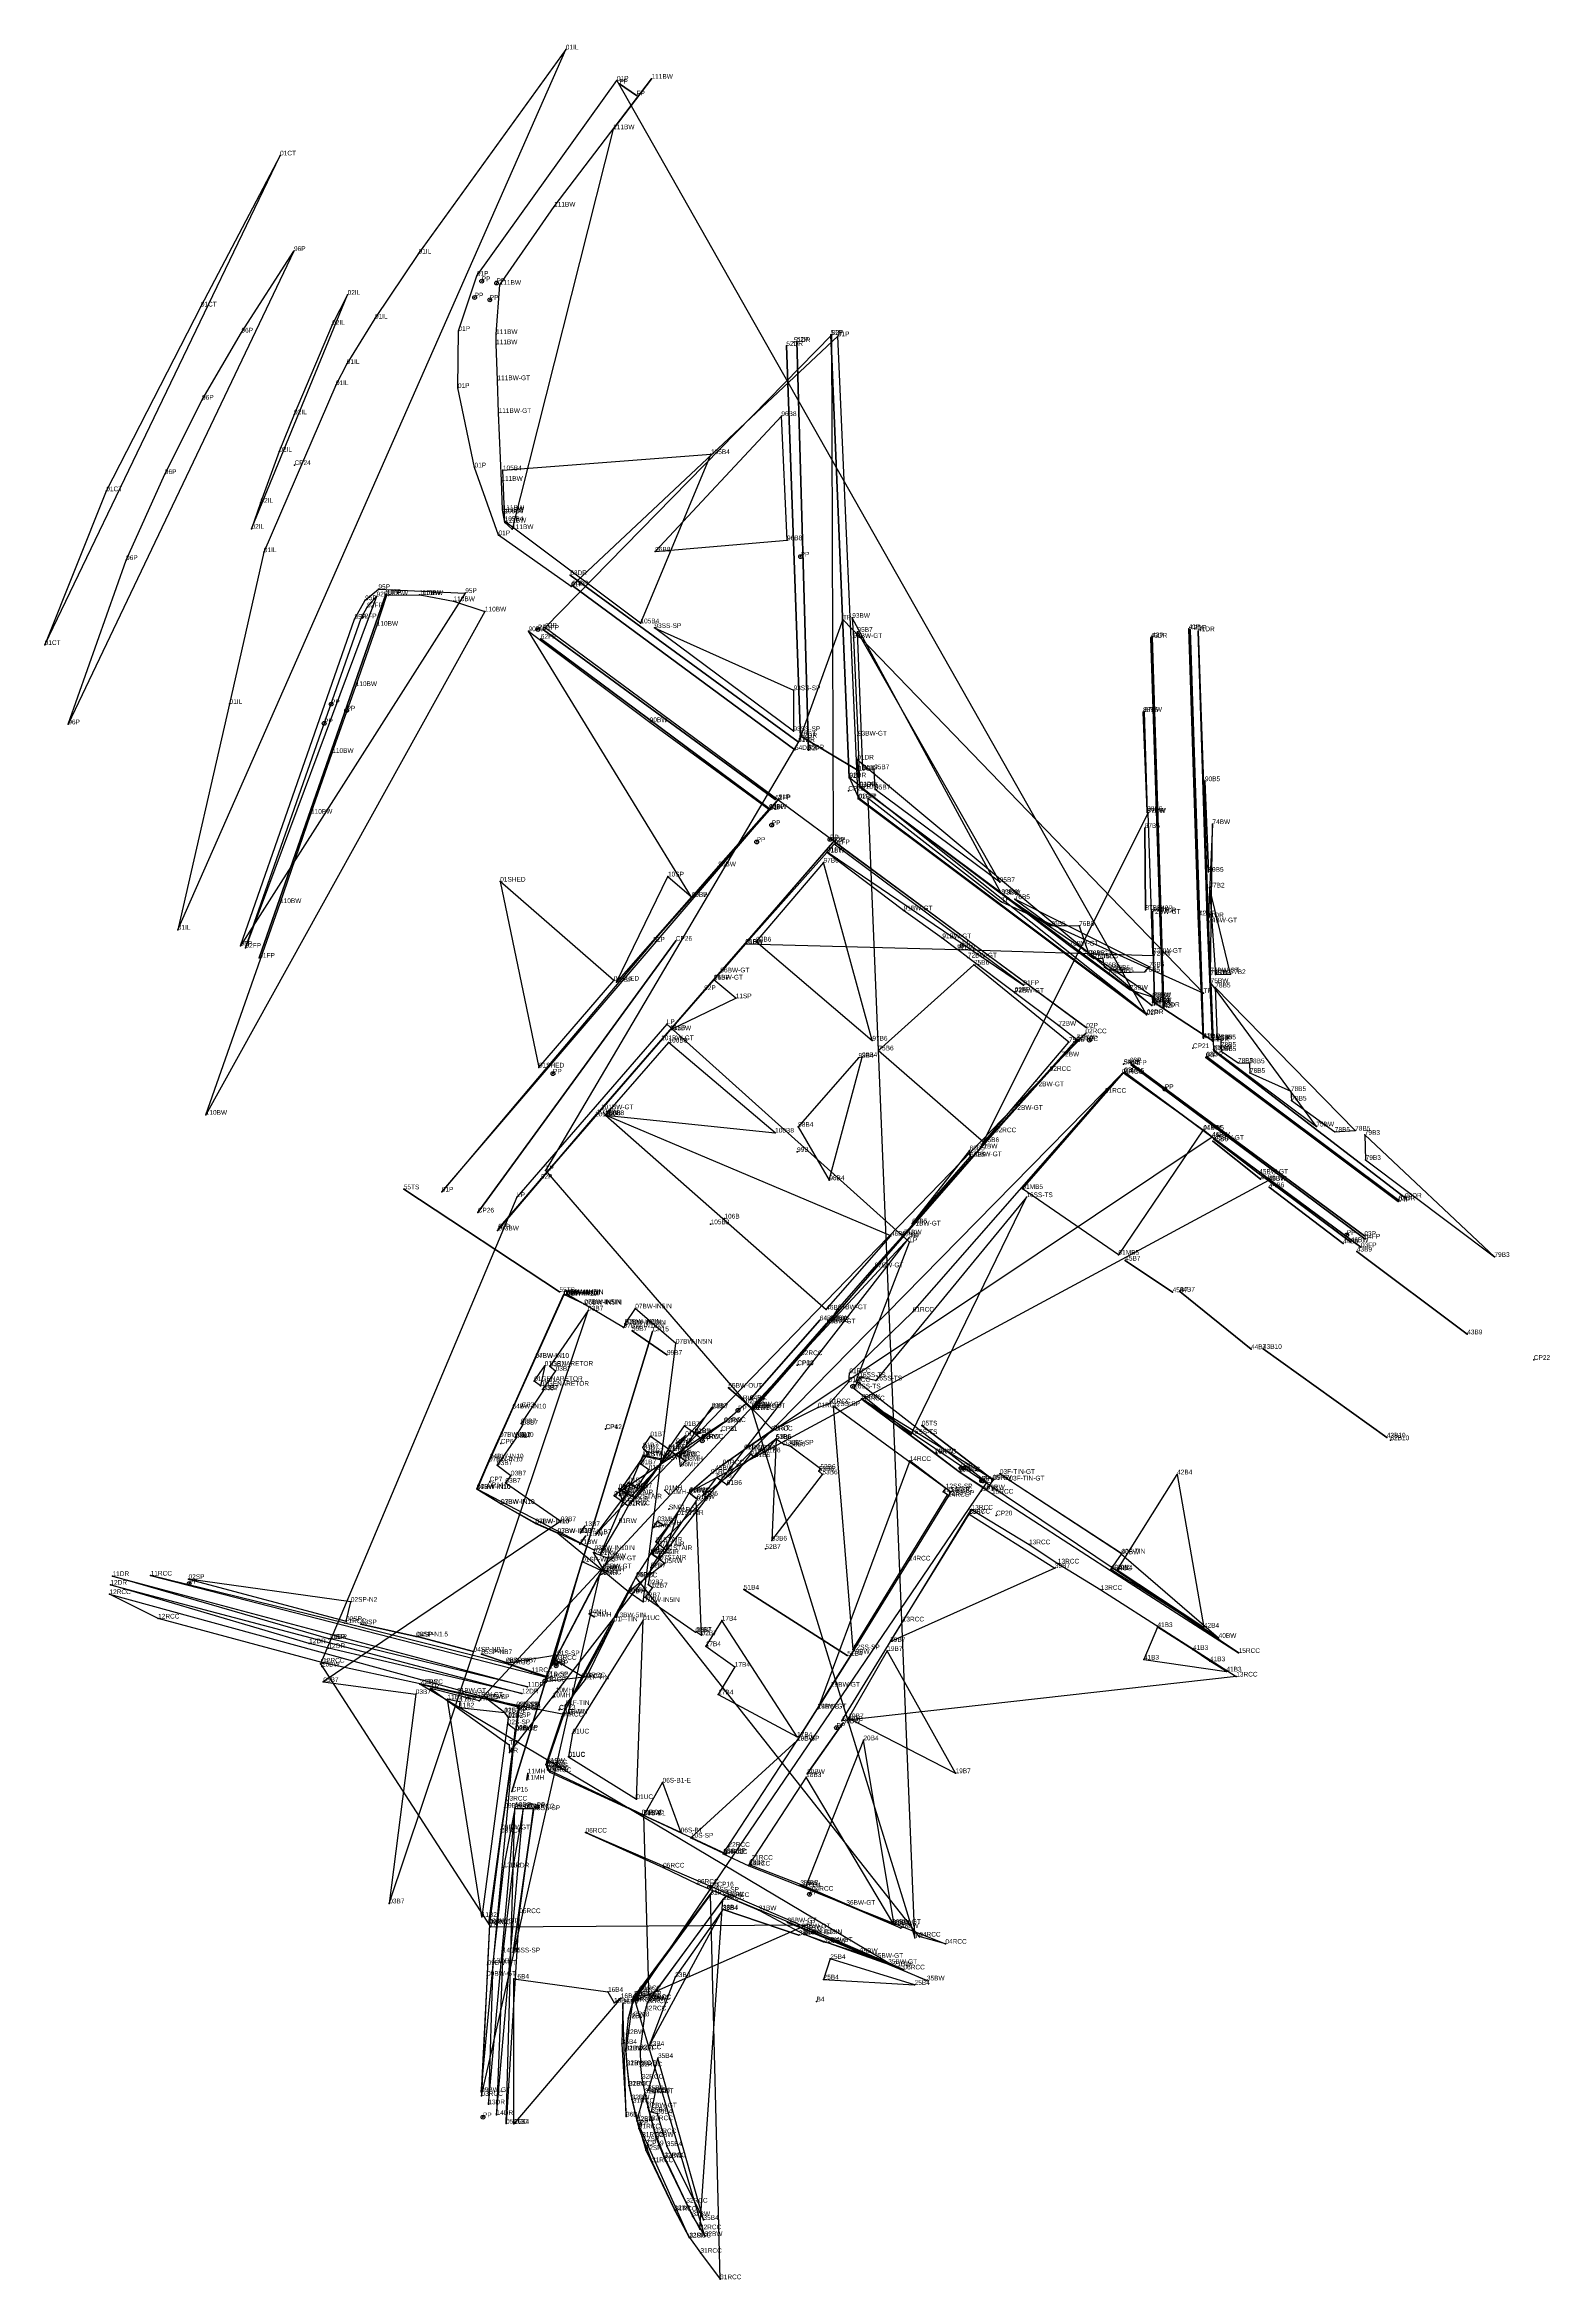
# Model space of a CAD drawing. Extents: x 236232 to 236391, y 2630445 to 2630682.
import ezdxf

# ---------------------------------------------------------------- set-up
doc = ezdxf.new("R2010")
doc.units = 0
for name, color, linetype in [('01B7', 10, 'CONTINUOUS'), ('01BW', 11, 'CONTINUOUS'), ('01CT', 130, 'CONTINUOUS'), ('01DR', 130, 'CONTINUOUS'), ('01F', 6, 'CONTINUOUS'), ('01FP', 8, 'CONTINUOUS'), ('01GENARETOR', 8, 'CONTINUOUS'), ('01GT', 11, 'CONTINUOUS'), ('01IL', 162, 'CONTINUOUS'), ('01MB5', 202, 'CONTINUOUS'), ('01MH', 210, 'CONTINUOUS'), ('01NF', 8, 'CONTINUOUS'), ('01P', 10, 'CONTINUOUS'), ('01RCC', 8, 'CONTINUOUS'), ('01RW', 8, 'CONTINUOUS'), ('01S', 56, 'CONTINUOUS'), ('01SHED', 8, 'CONTINUOUS'), ('01SP', 70, 'CONTINUOUS'), ('01STAIR', 8, 'CONTINUOUS'), ('01UC', 8, 'CONTINUOUS'), ('02B7', 10, 'CONTINUOUS'), ('02BW', 11, 'CONTINUOUS'), ('02DR', 130, 'CONTINUOUS'), ('02FP', 8, 'CONTINUOUS'), ('02IL', 162, 'CONTINUOUS'), ('02P', 10, 'CONTINUOUS'), ('02RCC', 8, 'CONTINUOUS'), ('02S', 56, 'CONTINUOUS'), ('02SP', 70, 'CONTINUOUS'), ('02STAIR', 8, 'CONTINUOUS'), ('03B7', 10, 'CONTINUOUS'), ('03BW', 11, 'CONTINUOUS'), ('03DR', 130, 'CONTINUOUS'), ('03F', 6, 'CONTINUOUS'), ('03FP', 8, 'CONTINUOUS'), ('03GT', 11, 'CONTINUOUS'), ('03MH', 210, 'CONTINUOUS'), ('03P', 10, 'CONTINUOUS'), ('03RCC', 8, 'CONTINUOUS'), ('03SP', 70, 'CONTINUOUS'), ('03STAIR', 8, 'CONTINUOUS'), ('04BW', 11, 'CONTINUOUS'), ('04DR', 130, 'CONTINUOUS'), ('04FP', 8, 'CONTINUOUS'), ('04MH', 210, 'CONTINUOUS'), ('04P', 10, 'CONTINUOUS'), ('04RCC', 8, 'CONTINUOUS'), ('04SP', 70, 'CONTINUOUS'), ('05BW', 11, 'CONTINUOUS'), ('05MH', 210, 'CONTINUOUS'), ('05RCC', 8, 'CONTINUOUS'), ('05RW', 8, 'CONTINUOUS'), ('05SP', 70, 'CONTINUOUS'), ('05SS', 56, 'CONTINUOUS'), ('05TS', 3, 'CONTINUOUS'), ('06RCC', 8, 'CONTINUOUS'), ('06S', 56, 'CONTINUOUS'), ('07BW', 11, 'CONTINUOUS'), ('07STAIR', 8, 'CONTINUOUS'), ('08MH', 210, 'CONTINUOUS'), ('09BW', 11, 'CONTINUOUS'), ('09RW', 8, 'CONTINUOUS'), ('09SS', 56, 'CONTINUOUS'), ('100B8', 10, 'CONTINUOUS'), ('101BW', 11, 'CONTINUOUS'), ('103BW', 11, 'CONTINUOUS'), ('105B3', 10, 'CONTINUOUS'), ('105B4', 10, 'CONTINUOUS'), ('106B', 10, 'CONTINUOUS'), ('10GT', 11, 'CONTINUOUS'), ('10MH', 210, 'CONTINUOUS'), ('10S', 56, 'CONTINUOUS'), ('10SP', 70, 'CONTINUOUS'), ('110BW', 11, 'CONTINUOUS'), ('111BW', 11, 'CONTINUOUS'), ('11B2', 10, 'CONTINUOUS'), ('11BW', 11, 'CONTINUOUS'), ('11DR', 130, 'CONTINUOUS'), ('11MH', 210, 'CONTINUOUS'), ('11RCC', 8, 'CONTINUOUS'), ('11SP', 70, 'CONTINUOUS'), ('12DR', 130, 'CONTINUOUS'), ('12RCC', 8, 'CONTINUOUS'), ('12SP', 70, 'CONTINUOUS'), ('12SS', 56, 'CONTINUOUS'), ('13B7', 10, 'CONTINUOUS'), ('13BW', 11, 'CONTINUOUS'), ('13DR', 130, 'CONTINUOUS'), ('13RCC', 8, 'CONTINUOUS'), ('14DR', 130, 'CONTINUOUS'), ('14RCC', 8, 'CONTINUOUS'), ('15RCC', 8, 'CONTINUOUS'), ('16B4', 10, 'CONTINUOUS'), ('16SS', 56, 'CONTINUOUS'), ('17B4', 10, 'CONTINUOUS'), ('18B3', 10, 'CONTINUOUS'), ('19B7', 10, 'CONTINUOUS'), ('20B4', 10, 'CONTINUOUS'), ('20BW', 11, 'CONTINUOUS'), ('21BW', 11, 'CONTINUOUS'), ('21RCC', 8, 'CONTINUOUS'), ('22RCC', 8, 'CONTINUOUS'), ('25B4', 10, 'CONTINUOUS'), ('29BW', 11, 'CONTINUOUS'), ('30BW', 11, 'CONTINUOUS'), ('31RCC', 8, 'CONTINUOUS'), ('32BW', 11, 'CONTINUOUS'), ('32RCC', 8, 'CONTINUOUS'), ('33B4', 10, 'CONTINUOUS'), ('33BW', 11, 'CONTINUOUS'), ('35B4', 10, 'CONTINUOUS'), ('35BW', 11, 'CONTINUOUS'), ('36B4', 10, 'CONTINUOUS'), ('36BW', 11, 'CONTINUOUS'), ('38B4', 10, 'CONTINUOUS'), ('39B7', 10, 'CONTINUOUS'), ('40BW', 11, 'CONTINUOUS'), ('41B3', 10, 'CONTINUOUS'), ('41DR', 130, 'CONTINUOUS'), ('41P', 10, 'CONTINUOUS'), ('42B4', 10, 'CONTINUOUS'), ('42DR', 130, 'CONTINUOUS'), ('42P', 10, 'CONTINUOUS'), ('43B10', 10, 'CONTINUOUS'), ('43B9', 10, 'CONTINUOUS'), ('43DR', 130, 'CONTINUOUS'), ('44B6', 10, 'CONTINUOUS'), ('44B7', 10, 'CONTINUOUS'), ('44BW', 11, 'CONTINUOUS'), ('44DR', 130, 'CONTINUOUS'), ('45B6', 10, 'CONTINUOUS'), ('45B7', 10, 'CONTINUOUS'), ('45BW', 11, 'CONTINUOUS'), ('46B8', 10, 'CONTINUOUS'), ('46BW', 11, 'CONTINUOUS'), ('51B4', 10, 'CONTINUOUS'), ('51DR', 130, 'CONTINUOUS'), ('51P', 10, 'CONTINUOUS'), ('52B7', 10, 'CONTINUOUS'), ('52DR', 130, 'CONTINUOUS'), ('52P', 10, 'CONTINUOUS'), ('53B6', 10, 'CONTINUOUS'), ('55BW', 11, 'CONTINUOUS'), ('55DR', 130, 'CONTINUOUS'), ('55TS', 3, 'CONTINUOUS'), ('60BW', 11, 'CONTINUOUS'), ('61B6', 10, 'CONTINUOUS'), ('61FP', 8, 'CONTINUOUS'), ('62B10', 10, 'CONTINUOUS'), ('62FP', 8, 'CONTINUOUS'), ('63DR', 130, 'CONTINUOUS'), ('64B3', 10, 'CONTINUOUS'), ('64DR', 130, 'CONTINUOUS'), ('66B5', 10, 'CONTINUOUS'), ('67BW', 11, 'CONTINUOUS'), ('71BW', 11, 'CONTINUOUS'), ('72BW', 11, 'CONTINUOUS'), ('73BW', 11, 'CONTINUOUS'), ('74BW', 11, 'CONTINUOUS'), ('75B6', 10, 'CONTINUOUS'), ('75BW', 11, 'CONTINUOUS'), ('76B5', 10, 'CONTINUOUS'), ('77B2', 10, 'CONTINUOUS'), ('78B5', 10, 'CONTINUOUS'), ('79B3', 10, 'CONTINUOUS'), ('87B5', 10, 'CONTINUOUS'), ('87BW', 11, 'CONTINUOUS'), ('88B6', 10, 'CONTINUOUS'), ('89B5', 10, 'CONTINUOUS'), ('90B5', 10, 'CONTINUOUS'), ('90BW', 11, 'CONTINUOUS'), ('91BW', 11, 'CONTINUOUS'), ('91FP', 8, 'CONTINUOUS'), ('91P', 10, 'CONTINUOUS'), ('92FP', 8, 'CONTINUOUS'), ('92P', 10, 'CONTINUOUS'), ('93BW', 11, 'CONTINUOUS'), ('93SS', 56, 'CONTINUOUS'), ('95B7', 10, 'CONTINUOUS'), ('95P', 10, 'CONTINUOUS'), ('96B8', 10, 'CONTINUOUS'), ('96BW', 11, 'CONTINUOUS'), ('96P', 10, 'CONTINUOUS'), ('97B6', 10, 'CONTINUOUS'), ('98B4', 10, 'CONTINUOUS'), ('98BW', 11, 'CONTINUOUS'), ('99B', 10, 'CONTINUOUS'), ('99B7', 10, 'CONTINUOUS'), ('B4', 10, 'CONTINUOUS'), ('CP01', 8, 'CONTINUOUS'), ('CP10', 8, 'CONTINUOUS'), ('CP11', 8, 'CONTINUOUS'), ('CP12', 8, 'CONTINUOUS'), ('CP13', 8, 'CONTINUOUS'), ('CP14', 8, 'CONTINUOUS'), ('CP15', 8, 'CONTINUOUS'), ('CP16', 8, 'CONTINUOUS'), ('CP17', 8, 'CONTINUOUS'), ('CP18', 8, 'CONTINUOUS'), ('CP19', 8, 'CONTINUOUS'), ('CP2', 8, 'CONTINUOUS'), ('CP20', 8, 'CONTINUOUS'), ('CP21', 8, 'CONTINUOUS'), ('CP22', 8, 'CONTINUOUS'), ('CP23', 8, 'CONTINUOUS'), ('CP24', 8, 'CONTINUOUS'), ('CP26', 8, 'CONTINUOUS'), ('CP3', 8, 'CONTINUOUS'), ('CP4', 8, 'CONTINUOUS'), ('CP5', 8, 'CONTINUOUS'), ('CP6', 8, 'CONTINUOUS'), ('CP7', 8, 'CONTINUOUS'), ('FP', 8, 'CONTINUOUS'), ('LP', 210, 'CONTINUOUS'), ('PP', 211, 'CONTINUOUS'), ('RW', 8, 'CONTINUOUS'), ('SN01', 7, 'CONTINUOUS'), ('SN02', 7, 'CONTINUOUS'), ('SS', 56, 'CONTINUOUS'), ('TBM01', 7, 'CONTINUOUS'), ('TP', 210, 'CONTINUOUS'), ('TR', 80, 'CONTINUOUS')]:
    doc.layers.add(name, color=color, linetype=linetype)

msp = doc.modelspace()

# ---------------------------------------------------------------- linework, layer by layer
at = {"layer": '01B7'}
for p, q in [((236302.665, 2630537.701), (236290.297, 2630524.359)), ((236300.728, 2630535.096), (236302.536, 2630537.786)), ((236302.536, 2630537.786), (236302.665, 2630537.701)), ((236295.245, 2630533.569), (236296.039, 2630534.742)), ((236296.039, 2630534.742), (236297.946, 2630533.397)), ((236297.946, 2630533.397), (236299.655, 2630535.837)), ((236299.655, 2630535.837), (236300.728, 2630535.096)), ((236295.037, 2630531.771), (236295.842, 2630532.972)), ((236295.324, 2630533.356), (236295.245, 2630533.569)), ((236295.842, 2630532.972), (236295.324, 2630533.356)), ((236293.221, 2630529.125), (236293.719, 2630529.858)), ((236293.719, 2630529.858), (236294.608, 2630529.274)), ((236294.608, 2630529.274), (236295.86, 2630531.2)), ((236295.86, 2630531.2), (236295.037, 2630531.771)), ((236290.297, 2630524.359), (236293.659, 2630528.802)), ((236293.659, 2630528.802), (236293.221, 2630529.125))]:
    msp.add_line(p, q, dxfattribs=at)
for p in [(236302.536, 2630537.786), (236302.665, 2630537.701), (236296.039, 2630534.742), (236299.655, 2630535.837), (236300.728, 2630535.096), (236295.245, 2630533.569), (236295.324, 2630533.356), (236295.842, 2630532.972), (236297.946, 2630533.397), (236293.719, 2630529.858), (236295.037, 2630531.771), (236295.86, 2630531.2), (236293.221, 2630529.125), (236293.659, 2630528.802), (236294.608, 2630529.274), (236290.297, 2630524.359)]:
    msp.add_point(p, dxfattribs=at)
at = {"layer": '01BW'}
for p, q in [((236300.994, 2630528.076), (236300.151, 2630528.757)), ((236300.151, 2630528.757), (236300.994, 2630528.076))]:
    msp.add_line(p, q, dxfattribs=at)
for p in [(236300.151, 2630528.757), (236300.994, 2630528.076)]:
    msp.add_point(p, dxfattribs=at)
at = {"layer": '01CT'}
for p, q in [((236231.806, 2630618.659), (236256.77, 2630670.576)), ((236256.77, 2630670.576), (236248.366, 2630654.552)), ((236248.366, 2630654.552), (236238.338, 2630634.963)), ((236238.338, 2630634.963), (236231.806, 2630618.659))]:
    msp.add_line(p, q, dxfattribs=at)
for p in [(236256.77, 2630670.576), (236248.366, 2630654.552), (236238.338, 2630634.963), (236231.806, 2630618.659)]:
    msp.add_point(p, dxfattribs=at)
at = {"layer": '01DR'}
for p, q in [((236318.229, 2630603.665), (236317.973, 2630606.509)), ((236317.973, 2630606.509), (236349.204, 2630580.436)), ((236318.456, 2630603.414), (236318.229, 2630603.665)), ((236349.204, 2630580.436), (236318.456, 2630603.414))]:
    msp.add_line(p, q, dxfattribs=at)
for p in [(236317.973, 2630606.509), (236318.229, 2630603.665), (236318.456, 2630603.414), (236349.204, 2630580.436)]:
    msp.add_point(p, dxfattribs=at)
at = {"layer": '01F'}
for p, q in [((236286.839, 2630505.333), (236292.151, 2630515.122)), ((236292.151, 2630515.122), (236289.125, 2630508.966)), ((236289.125, 2630508.966), (236287.045, 2630506.248)), ((236287.045, 2630506.248), (236286.839, 2630505.333))]:
    msp.add_line(p, q, dxfattribs=at)
for p in [(236292.151, 2630515.122), (236289.125, 2630508.966), (236287.045, 2630506.248), (236286.839, 2630505.333)]:
    msp.add_point(p, dxfattribs=at)
at = {"layer": '01FP'}
for p, q in [((236315.533, 2630597.527), (236314.793, 2630596.738)), ((236314.793, 2630596.738), (236335.602, 2630582.598)), ((236335.602, 2630582.598), (236315.533, 2630597.527))]:
    msp.add_line(p, q, dxfattribs=at)
for p in [(236314.793, 2630596.738), (236315.533, 2630597.527), (236335.602, 2630582.598)]:
    msp.add_point(p, dxfattribs=at)
at = {"layer": '01GENARETOR'}
for p, q in [((236283.717, 2630540.604), (236284.828, 2630542.217)), ((236284.828, 2630542.217), (236284.387, 2630540.096)), ((236284.387, 2630540.096), (236283.717, 2630540.604))]:
    msp.add_line(p, q, dxfattribs=at)
for p in [(236284.828, 2630542.217), (236283.717, 2630540.604), (236284.387, 2630540.096)]:
    msp.add_point(p, dxfattribs=at)
at = {"layer": '01GT'}
for p, q in [((236309.064, 2630535.398), (236306.93, 2630537.555)), ((236306.93, 2630537.555), (236309.064, 2630535.398))]:
    msp.add_line(p, q, dxfattribs=at)
for p in [(236306.93, 2630537.555), (236309.064, 2630535.398)]:
    msp.add_point(p, dxfattribs=at)
at = {"layer": '01IL'}
for p, q in [((236245.917, 2630588.466), (236287.065, 2630681.811)), ((236287.065, 2630681.811), (236271.458, 2630660.161)), ((236271.458, 2630660.161), (236266.829, 2630653.269)), ((236266.829, 2630653.269), (236263.839, 2630648.462)), ((236263.839, 2630648.462), (236262.684, 2630646.216)), ((236262.684, 2630646.216), (236255.042, 2630628.503)), ((236255.042, 2630628.503), (236251.419, 2630612.409)), ((236251.419, 2630612.409), (236245.917, 2630588.466))]:
    msp.add_line(p, q, dxfattribs=at)
for p in [(236287.065, 2630681.811), (236271.458, 2630660.161), (236266.829, 2630653.269), (236263.839, 2630648.462), (236262.684, 2630646.216), (236255.042, 2630628.503), (236251.419, 2630612.409), (236245.917, 2630588.466)]:
    msp.add_point(p, dxfattribs=at)
at = {"layer": '01MB5'}
for p, q in [((236335.485, 2630560.968), (236346.223, 2630573.29)), ((236346.223, 2630573.29), (236354.668, 2630567.242)), ((236354.668, 2630567.242), (236345.673, 2630553.995)), ((236345.673, 2630553.995), (236335.485, 2630560.968))]:
    msp.add_line(p, q, dxfattribs=at)
for p in [(236346.223, 2630573.29), (236354.668, 2630567.242), (236335.485, 2630560.968), (236345.673, 2630553.995)]:
    msp.add_point(p, dxfattribs=at)
at = {"layer": '01MH'}
for p, q in [((236297.573, 2630529.04), (236298.007, 2630528.605)), ((236298.007, 2630528.605), (236297.573, 2630529.04))]:
    msp.add_line(p, q, dxfattribs=at)
for p in [(236297.573, 2630529.04), (236298.007, 2630528.605)]:
    msp.add_point(p, dxfattribs=at)
at = {"layer": '01NF'}
for p, q in [((236298.773, 2630534.024), (236299.729, 2630534.8)), ((236299.729, 2630534.8), (236298.999, 2630533.853)), ((236298.999, 2630533.853), (236298.773, 2630534.024))]:
    msp.add_line(p, q, dxfattribs=at)
for p in [(236299.729, 2630534.8), (236298.773, 2630534.024), (236298.999, 2630533.853)]:
    msp.add_point(p, dxfattribs=at)
at = {"layer": '01P'}
for p, q in [((236277.634, 2630657.812), (236292.494, 2630678.504)), ((236292.494, 2630678.504), (236348.649, 2630579.432)), ((236275.682, 2630651.968), (236277.634, 2630657.812)), ((236275.626, 2630645.914), (236275.682, 2630651.968)), ((236315.918, 2630651.396), (236287.632, 2630624.868)), ((236318.064, 2630602.358), (236315.918, 2630651.396)), ((236277.394, 2630637.488), (236275.626, 2630645.914)), ((236279.929, 2630630.297), (236277.394, 2630637.488)), ((236287.632, 2630624.868), (236279.929, 2630630.297)), ((236348.649, 2630579.432), (236318.064, 2630602.358))]:
    msp.add_line(p, q, dxfattribs=at)
for p in [(236292.494, 2630678.504), (236277.634, 2630657.812), (236275.682, 2630651.968), (236315.918, 2630651.396), (236275.626, 2630645.914), (236277.394, 2630637.488), (236279.929, 2630630.297), (236287.632, 2630624.868), (236318.064, 2630602.358), (236348.649, 2630579.432)]:
    msp.add_point(p, dxfattribs=at)
at = {"layer": '01RCC'}
for p, q in [((236346.024, 2630573.171), (236296.072, 2630522.311)), ((236344.232, 2630571.169), (236346.024, 2630573.171)), ((236323.853, 2630547.954), (236344.232, 2630571.169)), ((236317.137, 2630541.436), (236323.853, 2630547.954)), ((236315.013, 2630538.235), (236317.078, 2630540.519)), ((236317.078, 2630540.519), (236317.137, 2630541.436)), ((236308.861, 2630535.338), (236313.789, 2630537.801)), ((236313.789, 2630537.801), (236315.013, 2630538.235)), ((236305.983, 2630533.35), (236308.861, 2630535.338)), ((236303.706, 2630531.762), (236305.983, 2630533.35)), ((236300.172, 2630528.814), (236302.462, 2630530.773)), ((236302.462, 2630530.773), (236303.706, 2630531.762)), ((236298.991, 2630526.728), (236300.172, 2630528.814)), ((236296.072, 2630522.311), (236298.991, 2630526.728))]:
    msp.add_line(p, q, dxfattribs=at)
for p in [(236346.024, 2630573.171), (236344.232, 2630571.169), (236323.853, 2630547.954), (236317.078, 2630540.519), (236317.137, 2630541.436), (236313.789, 2630537.801), (236315.013, 2630538.235), (236308.861, 2630535.338), (236305.983, 2630533.35), (236302.462, 2630530.773), (236303.706, 2630531.762), (236300.172, 2630528.814), (236298.991, 2630526.728), (236296.072, 2630522.311)]:
    msp.add_point(p, dxfattribs=at)
at = {"layer": '01RW'}
for p, q in [((236303.797, 2630536.188), (236292.207, 2630528.453)), ((236299.044, 2630532.583), (236300.759, 2630535.062)), ((236300.759, 2630535.062), (236301.442, 2630534.474)), ((236301.442, 2630534.474), (236303.797, 2630536.188)), ((236290.711, 2630522.155), (236295.272, 2630532.723)), ((236295.272, 2630532.723), (236297.342, 2630532.345)), ((236297.342, 2630532.345), (236297.919, 2630533.314)), ((236297.919, 2630533.314), (236299.044, 2630532.583)), ((236292.207, 2630528.453), (236293.69, 2630527.379)), ((236293.69, 2630527.379), (236292.675, 2630525.538)), ((236292.675, 2630525.538), (236290.711, 2630522.155))]:
    msp.add_line(p, q, dxfattribs=at)
for p in [(236300.759, 2630535.062), (236303.797, 2630536.188), (236295.272, 2630532.723), (236297.342, 2630532.345), (236297.919, 2630533.314), (236299.044, 2630532.583), (236301.442, 2630534.474), (236292.207, 2630528.453), (236293.69, 2630527.379), (236292.675, 2630525.538), (236290.711, 2630522.155)]:
    msp.add_point(p, dxfattribs=at)
at = {"layer": '01S'}
for p, q in [((236286.155, 2630511.525), (236280.854, 2630510.684)), ((236284.976, 2630509.291), (236286.155, 2630511.525)), ((236280.854, 2630510.684), (236284.976, 2630509.291))]:
    msp.add_line(p, q, dxfattribs=at)
for p in [(236286.155, 2630511.525), (236280.854, 2630510.684), (236284.976, 2630509.291)]:
    msp.add_point(p, dxfattribs=at)
at = {"layer": '01SHED'}
for p, q in [((236292.15, 2630583.063), (236280.111, 2630593.561)), ((236280.111, 2630593.561), (236284.217, 2630573.849)), ((236284.217, 2630573.849), (236292.15, 2630583.063))]:
    msp.add_line(p, q, dxfattribs=at)
for p in [(236280.111, 2630593.561), (236292.15, 2630583.063), (236284.217, 2630573.849)]:
    msp.add_point(p, dxfattribs=at)
at = {"layer": '01SP'}
for p, q in [((236285.632, 2630510.472), (236288.805, 2630521.459)), ((236290.852, 2630520.492), (236285.632, 2630510.472)), ((236288.805, 2630521.459), (236290.852, 2630520.492))]:
    msp.add_line(p, q, dxfattribs=at)
for p in [(236288.805, 2630521.459), (236290.852, 2630520.492), (236285.632, 2630510.472)]:
    msp.add_point(p, dxfattribs=at)
at = {"layer": '01STAIR'}
for p, q in [((236296.623, 2630523.563), (236298.879, 2630526.399)), ((236298.879, 2630526.399), (236297.682, 2630522.668)), ((236297.682, 2630522.668), (236296.623, 2630523.563))]:
    msp.add_line(p, q, dxfattribs=at)
for p in [(236298.879, 2630526.399), (236296.623, 2630523.563), (236297.682, 2630522.668)]:
    msp.add_point(p, dxfattribs=at)
at = {"layer": '01UC'}
for p, q in [((236295.262, 2630515.256), (236287.779, 2630503.223)), ((236294.564, 2630496.275), (236295.262, 2630515.256)), ((236287.779, 2630503.223), (236287.357, 2630500.787)), ((236287.357, 2630500.787), (236287.369, 2630500.737)), ((236287.369, 2630500.737), (236294.564, 2630496.275))]:
    msp.add_line(p, q, dxfattribs=at)
for p in [(236295.262, 2630515.256), (236287.779, 2630503.223), (236287.357, 2630500.787), (236287.369, 2630500.737), (236294.564, 2630496.275)]:
    msp.add_point(p, dxfattribs=at)
at = {"layer": '02B7'}
for p, q in [((236300.904, 2630527.908), (236296.069, 2630520.838)), ((236301.466, 2630513.644), (236300.904, 2630527.908)), ((236296.069, 2630520.838), (236295.791, 2630519.039)), ((236296.261, 2630518.706), (236295.494, 2630517.673)), ((236295.791, 2630519.039), (236296.261, 2630518.706)), ((236295.494, 2630517.673), (236300.808, 2630513.954)), ((236300.808, 2630513.954), (236300.937, 2630514.009)), ((236300.937, 2630514.009), (236301.466, 2630513.644))]:
    msp.add_line(p, q, dxfattribs=at)
for p in [(236300.904, 2630527.908), (236296.069, 2630520.838), (236295.791, 2630519.039), (236296.261, 2630518.706), (236295.494, 2630517.673), (236300.808, 2630513.954), (236300.937, 2630514.009), (236301.466, 2630513.644)]:
    msp.add_point(p, dxfattribs=at)
at = {"layer": '02BW'}
for p, q in [((236290.014, 2630522.406), (236291.551, 2630521.814)), ((236290.976, 2630520.737), (236290.014, 2630522.406)), ((236291.442, 2630521.583), (236290.976, 2630520.737)), ((236291.551, 2630521.814), (236291.442, 2630521.583))]:
    msp.add_line(p, q, dxfattribs=at)
for p in [(236290.014, 2630522.406), (236290.976, 2630520.737), (236291.442, 2630521.583), (236291.551, 2630521.814)]:
    msp.add_point(p, dxfattribs=at)
at = {"layer": '02DR'}
for p, q in [((236318.131, 2630602.401), (236317.156, 2630604.619)), ((236317.156, 2630604.619), (236348.685, 2630579.508)), ((236348.685, 2630579.508), (236318.131, 2630602.401))]:
    msp.add_line(p, q, dxfattribs=at)
for p in [(236317.156, 2630604.619), (236318.131, 2630602.401), (236348.685, 2630579.508)]:
    msp.add_point(p, dxfattribs=at)
at = {"layer": '02FP'}
msp.add_line((236334.669, 2630581.875), (236334.669, 2630581.875), dxfattribs=at)
msp.add_point((236334.669, 2630581.875), dxfattribs=at)
at = {"layer": '02IL'}
for p, q in [((236253.74, 2630630.984), (236263.933, 2630655.794)), ((236263.933, 2630655.794), (236262.293, 2630652.611)), ((236262.293, 2630652.611), (236258.249, 2630643.118)), ((236258.249, 2630643.118), (236256.682, 2630639.164)), ((236256.682, 2630639.164), (236254.683, 2630633.74)), ((236254.683, 2630633.74), (236253.74, 2630630.984))]:
    msp.add_line(p, q, dxfattribs=at)
for p in [(236263.933, 2630655.794), (236262.293, 2630652.611), (236258.249, 2630643.118), (236256.682, 2630639.164), (236254.683, 2630633.74), (236253.74, 2630630.984)]:
    msp.add_point(p, dxfattribs=at)
at = {"layer": '02P'}
for p, q in [((236315.279, 2630651.549), (236284.886, 2630620.496)), ((236315.469, 2630597.811), (236315.279, 2630651.549)), ((236284.886, 2630620.496), (236342.261, 2630578.079)), ((236342.261, 2630578.079), (236315.469, 2630597.811))]:
    msp.add_line(p, q, dxfattribs=at)
for p in [(236315.279, 2630651.549), (236284.886, 2630620.496), (236315.469, 2630597.811), (236342.261, 2630578.079)]:
    msp.add_point(p, dxfattribs=at)
at = {"layer": '02RCC'}
for p, q in [((236342.166, 2630577.475), (236293.723, 2630527.426)), ((236341.249, 2630576.655), (236342.166, 2630577.475)), ((236338.378, 2630573.49), (236341.249, 2630576.655)), ((236332.572, 2630566.981), (236338.378, 2630573.49)), ((236314.909, 2630546.826), (236332.572, 2630566.981)), ((236312.022, 2630543.347), (236314.909, 2630546.826)), ((236306.939, 2630537.536), (236312.022, 2630543.347)), ((236303.89, 2630536.25), (236306.148, 2630538.237)), ((236306.148, 2630538.237), (236306.939, 2630537.536)), ((236299.047, 2630532.634), (236301.504, 2630534.495)), ((236301.504, 2630534.495), (236303.89, 2630536.25)), ((236293.723, 2630527.426), (236298.138, 2630533.184)), ((236298.138, 2630533.184), (236299.047, 2630532.634))]:
    msp.add_line(p, q, dxfattribs=at)
for p in [(236342.166, 2630577.475), (236341.249, 2630576.655), (236338.378, 2630573.49), (236332.572, 2630566.981), (236314.909, 2630546.826), (236312.022, 2630543.347), (236306.148, 2630538.237), (236306.939, 2630537.536), (236301.504, 2630534.495), (236303.89, 2630536.25), (236298.138, 2630533.184), (236299.047, 2630532.634), (236293.723, 2630527.426)]:
    msp.add_point(p, dxfattribs=at)
at = {"layer": '02S'}
for p, q in [((236278.716, 2630506.881), (236281.824, 2630506.1)), ((236280.551, 2630505.466), (236278.716, 2630506.881)), ((236281.824, 2630506.1), (236281.995, 2630505.937)), ((236280.975, 2630504.957), (236280.551, 2630505.466)), ((236280.911, 2630504.204), (236280.975, 2630504.957)), ((236281.733, 2630503.617), (236280.911, 2630504.204)), ((236282.015, 2630505.697), (236281.733, 2630503.617)), ((236281.995, 2630505.937), (236282.015, 2630505.697))]:
    msp.add_line(p, q, dxfattribs=at)
for p in [(236278.716, 2630506.881), (236281.824, 2630506.1), (236280.551, 2630505.466), (236280.911, 2630504.204), (236280.975, 2630504.957), (236281.995, 2630505.937), (236282.015, 2630505.697), (236281.733, 2630503.617)]:
    msp.add_point(p, dxfattribs=at)
at = {"layer": '02SP'}
for p, q in [((236247.062, 2630519.607), (236263.761, 2630515.146)), ((236264.274, 2630517.193), (236247.062, 2630519.607)), ((236263.761, 2630515.146), (236264.274, 2630517.193))]:
    msp.add_line(p, q, dxfattribs=at)
for p in [(236247.062, 2630519.607), (236264.274, 2630517.193), (236263.761, 2630515.146)]:
    msp.add_point(p, dxfattribs=at)
at = {"layer": '02STAIR'}
for p, q in [((236292.904, 2630529.073), (236295.333, 2630532.634)), ((236297.4, 2630532.219), (236294.458, 2630528.142)), ((236295.333, 2630532.634), (236297.4, 2630532.219)), ((236294.458, 2630528.142), (236292.904, 2630529.073))]:
    msp.add_line(p, q, dxfattribs=at)
for p in [(236295.333, 2630532.634), (236297.4, 2630532.219), (236292.904, 2630529.073), (236294.458, 2630528.142)]:
    msp.add_point(p, dxfattribs=at)
at = {"layer": '03B7'}
for p, q in [((236268.345, 2630485.21), (236289.427, 2630548.082)), ((236289.427, 2630548.082), (236285.356, 2630542.165)), ((236285.991, 2630541.695), (236284.603, 2630539.697)), ((236285.356, 2630542.165), (236285.991, 2630541.695)), ((236284.696, 2630539.633), (236282.321, 2630536.107)), ((236284.603, 2630539.697), (236284.696, 2630539.633)), ((236281.79, 2630534.561), (236279.778, 2630531.684)), ((236282.501, 2630535.979), (236281.711, 2630534.657)), ((236281.711, 2630534.657), (236281.79, 2630534.561)), ((236282.321, 2630536.107), (236282.501, 2630535.979)), ((236279.778, 2630531.684), (236281.246, 2630530.592)), ((236281.246, 2630530.592), (236280.667, 2630529.81)), ((236280.667, 2630529.81), (236286.54, 2630525.733)), ((236286.54, 2630525.733), (236261.351, 2630508.686)), ((236261.351, 2630508.686), (236271.154, 2630507.411)), ((236271.154, 2630507.411), (236268.345, 2630485.21))]:
    msp.add_line(p, q, dxfattribs=at)
for p in [(236289.427, 2630548.082), (236285.356, 2630542.165), (236285.991, 2630541.695), (236284.603, 2630539.697), (236284.696, 2630539.633), (236281.711, 2630534.657), (236281.79, 2630534.561), (236282.321, 2630536.107), (236282.501, 2630535.979), (236279.778, 2630531.684), (236280.667, 2630529.81), (236281.246, 2630530.592), (236286.54, 2630525.733), (236261.351, 2630508.686), (236271.154, 2630507.411), (236268.345, 2630485.21)]:
    msp.add_point(p, dxfattribs=at)
at = {"layer": '03BW'}
for p, q in [((236280.183, 2630527.58), (236277.631, 2630529.165)), ((236277.631, 2630529.165), (236290.119, 2630522.679)), ((236283.838, 2630525.513), (236280.183, 2630527.58)), ((236286.187, 2630524.495), (236283.838, 2630525.513)), ((236290.119, 2630522.679), (236286.187, 2630524.495))]:
    msp.add_line(p, q, dxfattribs=at)
for p in [(236277.631, 2630529.165), (236280.183, 2630527.58), (236283.838, 2630525.513), (236286.187, 2630524.495), (236290.119, 2630522.679)]:
    msp.add_point(p, dxfattribs=at)
at = {"layer": '03DR'}
for p, q in [((236354.997, 2630575.02), (236375.388, 2630559.752)), ((236375.388, 2630559.752), (236354.997, 2630575.02))]:
    msp.add_line(p, q, dxfattribs=at)
for p in [(236354.997, 2630575.02), (236375.388, 2630559.752)]:
    msp.add_point(p, dxfattribs=at)
at = {"layer": '03F'}
for p, q in [((236334.109, 2630530.054), (236333.098, 2630530.758)), ((236333.098, 2630530.758), (236345.991, 2630522.308)), ((236345.991, 2630522.308), (236334.109, 2630530.054))]:
    msp.add_line(p, q, dxfattribs=at)
for p in [(236333.098, 2630530.758), (236334.109, 2630530.054), (236345.991, 2630522.308)]:
    msp.add_point(p, dxfattribs=at)
at = {"layer": '03FP'}
for p, q in [((236346.313, 2630573.369), (236371.391, 2630554.787)), ((236371.391, 2630554.787), (236346.313, 2630573.369))]:
    msp.add_line(p, q, dxfattribs=at)
for p in [(236346.313, 2630573.369), (236371.391, 2630554.787)]:
    msp.add_point(p, dxfattribs=at)
at = {"layer": '03GT'}
for p, q in [((236349.452, 2630580.735), (236355.584, 2630576.736)), ((236355.584, 2630576.736), (236349.452, 2630580.735))]:
    msp.add_line(p, q, dxfattribs=at)
for p in [(236349.452, 2630580.735), (236355.584, 2630576.736)]:
    msp.add_point(p, dxfattribs=at)
at = {"layer": '03MH'}
for p, q in [((236296.374, 2630525.082), (236296.784, 2630525.743)), ((236297.471, 2630525.319), (236296.374, 2630525.082)), ((236296.784, 2630525.743), (236297.471, 2630525.319))]:
    msp.add_line(p, q, dxfattribs=at)
for p in [(236296.374, 2630525.082), (236296.784, 2630525.743), (236297.471, 2630525.319)]:
    msp.add_point(p, dxfattribs=at)
at = {"layer": '03P'}
for p, q in [((236346.879, 2630574.392), (236371.755, 2630555.998)), ((236371.755, 2630555.998), (236346.879, 2630574.392))]:
    msp.add_line(p, q, dxfattribs=at)
for p in [(236346.879, 2630574.392), (236371.755, 2630555.998)]:
    msp.add_point(p, dxfattribs=at)
at = {"layer": '03RCC'}
for p, q in [((236278.129, 2630464.787), (236290.682, 2630520.093)), ((236290.682, 2630520.093), (236285.945, 2630511.032)), ((236285.945, 2630511.032), (236288.986, 2630509.186)), ((236284.822, 2630508.715), (236282.07, 2630505.723)), ((236288.986, 2630509.186), (236284.822, 2630508.715)), ((236282.07, 2630505.723), (236281.772, 2630503.516)), ((236281.772, 2630503.516), (236280.71, 2630496.106)), ((236280.71, 2630496.106), (236280.202, 2630492.705)), ((236280.202, 2630492.705), (236278.985, 2630483.001)), ((236278.985, 2630483.001), (236278.129, 2630464.787))]:
    msp.add_line(p, q, dxfattribs=at)
for p in [(236290.682, 2630520.093), (236285.945, 2630511.032), (236284.822, 2630508.715), (236288.986, 2630509.186), (236282.07, 2630505.723), (236281.772, 2630503.516), (236280.71, 2630496.106), (236280.202, 2630492.705), (236278.985, 2630483.001), (236278.129, 2630464.787)]:
    msp.add_point(p, dxfattribs=at)
at = {"layer": '03SP'}
for p, q in [((236265.338, 2630514.807), (236271.199, 2630513.521)), ((236271.199, 2630513.521), (236265.338, 2630514.807))]:
    msp.add_line(p, q, dxfattribs=at)
for p in [(236265.338, 2630514.807), (236271.199, 2630513.521)]:
    msp.add_point(p, dxfattribs=at)
at = {"layer": '03STAIR'}
for p, q in [((236292.679, 2630529.201), (236293.543, 2630528.573)), ((236293.063, 2630527.859), (236292.679, 2630529.201)), ((236293.543, 2630528.573), (236293.063, 2630527.859))]:
    msp.add_line(p, q, dxfattribs=at)
for p in [(236292.679, 2630529.201), (236293.063, 2630527.859), (236293.543, 2630528.573)]:
    msp.add_point(p, dxfattribs=at)
at = {"layer": '04BW'}
for p, q in [((236286.801, 2630549.679), (236277.622, 2630529.173)), ((236283.832, 2630543.064), (236286.801, 2630549.679)), ((236281.413, 2630537.69), (236283.832, 2630543.064)), ((236279.021, 2630532.393), (236281.413, 2630537.69)), ((236277.622, 2630529.173), (236279.021, 2630532.393))]:
    msp.add_line(p, q, dxfattribs=at)
for p in [(236286.801, 2630549.679), (236283.832, 2630543.064), (236281.413, 2630537.69), (236279.021, 2630532.393), (236277.622, 2630529.173)]:
    msp.add_point(p, dxfattribs=at)
at = {"layer": '04DR'}
for p, q in [((236355.775, 2630575.625), (236376.065, 2630560.044)), ((236376.065, 2630560.044), (236355.775, 2630575.625))]:
    msp.add_line(p, q, dxfattribs=at)
for p in [(236355.775, 2630575.625), (236376.065, 2630560.044)]:
    msp.add_point(p, dxfattribs=at)
at = {"layer": '04FP'}
for p, q in [((236347.016, 2630574.123), (236371.785, 2630555.699)), ((236371.785, 2630555.699), (236347.016, 2630574.123))]:
    msp.add_line(p, q, dxfattribs=at)
for p in [(236347.016, 2630574.123), (236371.785, 2630555.699)]:
    msp.add_point(p, dxfattribs=at)
at = {"layer": '04MH'}
for p, q in [((236290.083, 2630515.607), (236289.527, 2630515.905)), ((236289.527, 2630515.905), (236290.083, 2630515.607))]:
    msp.add_line(p, q, dxfattribs=at)
for p in [(236289.527, 2630515.905), (236290.083, 2630515.607)]:
    msp.add_point(p, dxfattribs=at)
at = {"layer": '04P'}
for p, q in [((236354.922, 2630574.925), (236375.336, 2630559.636)), ((236375.336, 2630559.636), (236354.922, 2630574.925))]:
    msp.add_line(p, q, dxfattribs=at)
for p in [(236354.922, 2630574.925), (236375.336, 2630559.636)]:
    msp.add_point(p, dxfattribs=at)
at = {"layer": '04RCC'}
for p, q in [((236294.5, 2630519.785), (236288.698, 2630509.092)), ((236324.55, 2630481.679), (236294.5, 2630519.785)), ((236288.698, 2630509.092), (236286.661, 2630505.023)), ((236286.661, 2630505.023), (236284.935, 2630499.942)), ((236284.935, 2630499.942), (236285.043, 2630499.639)), ((236285.043, 2630499.639), (236285.138, 2630499.366)), ((236285.138, 2630499.366), (236285.387, 2630499.126)), ((236285.387, 2630499.126), (236295.112, 2630494.638)), ((236295.112, 2630494.638), (236304.068, 2630490.459)), ((236304.068, 2630490.459), (236303.762, 2630490.456)), ((236303.762, 2630490.456), (236306.477, 2630489.205)), ((236306.477, 2630489.205), (236313.176, 2630486.545)), ((236313.176, 2630486.545), (236327.321, 2630480.924)), ((236327.321, 2630480.924), (236324.55, 2630481.679))]:
    msp.add_line(p, q, dxfattribs=at)
for p in [(236294.5, 2630519.785), (236288.698, 2630509.092), (236286.661, 2630505.023), (236284.935, 2630499.942), (236285.043, 2630499.639), (236285.138, 2630499.366), (236285.387, 2630499.126), (236295.112, 2630494.638), (236303.762, 2630490.456), (236304.068, 2630490.459), (236306.477, 2630489.205), (236313.176, 2630486.545), (236324.55, 2630481.679), (236327.321, 2630480.924)]:
    msp.add_point(p, dxfattribs=at)
at = {"layer": '04SP'}
for p, q in [((236271.321, 2630513.495), (236277.292, 2630511.909)), ((236277.292, 2630511.909), (236271.321, 2630513.495))]:
    msp.add_line(p, q, dxfattribs=at)
for p in [(236271.321, 2630513.495), (236277.292, 2630511.909)]:
    msp.add_point(p, dxfattribs=at)
at = {"layer": '05BW'}
for p, q in [((236286.849, 2630549.786), (236287.096, 2630549.705)), ((236289.119, 2630548.715), (236286.849, 2630549.786)), ((236287.096, 2630549.705), (236287.171, 2630549.81)), ((236287.171, 2630549.81), (236289.119, 2630548.715))]:
    msp.add_line(p, q, dxfattribs=at)
for p in [(236286.849, 2630549.786), (236287.096, 2630549.705), (236287.171, 2630549.81), (236289.119, 2630548.715)]:
    msp.add_point(p, dxfattribs=at)
at = {"layer": '05MH'}
for p, q in [((236290.669, 2630520.023), (236290.964, 2630520.643)), ((236291.454, 2630520.417), (236290.669, 2630520.023)), ((236290.964, 2630520.643), (236291.454, 2630520.417))]:
    msp.add_line(p, q, dxfattribs=at)
for p in [(236290.964, 2630520.643), (236291.454, 2630520.417), (236290.669, 2630520.023)]:
    msp.add_point(p, dxfattribs=at)
at = {"layer": '05RCC'}
for p, q in [((236280.732, 2630461.848), (236281.651, 2630495.28)), ((236281.651, 2630495.28), (236283.609, 2630495.284)), ((236283.609, 2630495.284), (236282.127, 2630484.173)), ((236282.127, 2630484.173), (236280.732, 2630461.848))]:
    msp.add_line(p, q, dxfattribs=at)
for p in [(236281.651, 2630495.28), (236283.609, 2630495.284), (236282.127, 2630484.173), (236280.732, 2630461.848)]:
    msp.add_point(p, dxfattribs=at)
at = {"layer": '05RW'}
for p, q in [((236297.558, 2630521.289), (236293.711, 2630518.249)), ((236294.543, 2630519.849), (236296.103, 2630522.322)), ((236296.103, 2630522.322), (236297.558, 2630521.289)), ((236293.711, 2630518.249), (236294.543, 2630519.849))]:
    msp.add_line(p, q, dxfattribs=at)
for p in [(236296.103, 2630522.322), (236297.558, 2630521.289), (236293.711, 2630518.249), (236294.543, 2630519.849)]:
    msp.add_point(p, dxfattribs=at)
at = {"layer": '05SP'}
for p, q in [((236278.112, 2630511.642), (236280.725, 2630510.767)), ((236280.725, 2630510.767), (236278.112, 2630511.642))]:
    msp.add_line(p, q, dxfattribs=at)
for p in [(236278.112, 2630511.642), (236280.725, 2630510.767)]:
    msp.add_point(p, dxfattribs=at)
at = {"layer": '05SS'}
for p, q in [((236281.499, 2630480.009), (236283.63, 2630495.096)), ((236283.63, 2630495.096), (236281.499, 2630480.009))]:
    msp.add_line(p, q, dxfattribs=at)
for p in [(236283.63, 2630495.096), (236281.499, 2630480.009)]:
    msp.add_point(p, dxfattribs=at)
at = {"layer": '05TS'}
for p, q in [((236332.32, 2630530.159), (236324.823, 2630535.889)), ((236324.823, 2630535.889), (236332.32, 2630530.159))]:
    msp.add_line(p, q, dxfattribs=at)
for p in [(236324.823, 2630535.889), (236332.32, 2630530.159)]:
    msp.add_point(p, dxfattribs=at)
at = {"layer": '06RCC'}
for p, q in [((236289.162, 2630492.708), (236297.388, 2630489.007)), ((236322.875, 2630478.203), (236289.162, 2630492.708)), ((236297.388, 2630489.007), (236301.012, 2630487.29)), ((236301.012, 2630487.29), (236304.266, 2630485.892)), ((236304.266, 2630485.892), (236322.875, 2630478.203))]:
    msp.add_line(p, q, dxfattribs=at)
for p in [(236289.162, 2630492.708), (236297.388, 2630489.007), (236301.012, 2630487.29), (236304.266, 2630485.892), (236322.875, 2630478.203)]:
    msp.add_point(p, dxfattribs=at)
at = {"layer": '06S'}
for p, q in [((236295.335, 2630494.54), (236297.329, 2630498.019)), ((236297.329, 2630498.019), (236299.251, 2630492.734)), ((236299.251, 2630492.734), (236295.335, 2630494.54))]:
    msp.add_line(p, q, dxfattribs=at)
for p in [(236297.329, 2630498.019), (236295.335, 2630494.54), (236299.251, 2630492.734)]:
    msp.add_point(p, dxfattribs=at)
at = {"layer": '07BW'}
for p, q in [((236286.82, 2630549.667), (236283.847, 2630543.052)), ((236286.883, 2630549.781), (236286.82, 2630549.667)), ((236287.116, 2630549.694), (236286.883, 2630549.781)), ((236287.191, 2630549.797), (236287.116, 2630549.694)), ((236289.022, 2630548.771), (236287.191, 2630549.797)), ((236293.197, 2630546.268), (236289.022, 2630548.771)), ((236293.404, 2630546.586), (236293.197, 2630546.268)), ((236293.315, 2630546.674), (236293.314, 2630546.674)), ((236293.314, 2630546.674), (236293.404, 2630546.586)), ((236294.429, 2630548.301), (236293.315, 2630546.674)), ((236298.737, 2630544.57), (236294.429, 2630548.301)), ((236295.274, 2630517.171), (236298.737, 2630544.57)), ((236283.847, 2630543.052), (236280.078, 2630534.681)), ((236280.078, 2630534.681), (236278.912, 2630532.08)), ((236278.912, 2630532.08), (236277.654, 2630529.151)), ((236277.654, 2630529.151), (236280.201, 2630527.564)), ((236280.201, 2630527.564), (236283.858, 2630525.497)), ((236283.858, 2630525.497), (236286.208, 2630524.481)), ((236286.208, 2630524.481), (236293.758, 2630518.236)), ((236293.758, 2630518.236), (236295.274, 2630517.171))]:
    msp.add_line(p, q, dxfattribs=at)
for p in [(236286.82, 2630549.667), (236286.883, 2630549.781), (236287.116, 2630549.694), (236287.191, 2630549.797), (236289.022, 2630548.771), (236293.314, 2630546.674), (236293.315, 2630546.674), (236293.404, 2630546.586), (236294.429, 2630548.301), (236293.197, 2630546.268), (236298.737, 2630544.57), (236283.847, 2630543.052), (236280.078, 2630534.681), (236278.912, 2630532.08), (236277.654, 2630529.151), (236280.201, 2630527.564), (236283.858, 2630525.497), (236286.208, 2630524.481), (236293.758, 2630518.236), (236295.274, 2630517.171)]:
    msp.add_point(p, dxfattribs=at)
at = {"layer": '07STAIR'}
for p, q in [((236296.262, 2630522.251), (236296.862, 2630523.078)), ((236296.862, 2630523.078), (236297.048, 2630521.669)), ((236297.048, 2630521.669), (236296.262, 2630522.251))]:
    msp.add_line(p, q, dxfattribs=at)
for p in [(236296.862, 2630523.078), (236296.262, 2630522.251), (236297.048, 2630521.669)]:
    msp.add_point(p, dxfattribs=at)
at = {"layer": '08MH'}
for p, q in [((236299.103, 2630532.686), (236299.761, 2630532.127)), ((236299.245, 2630531.562), (236299.103, 2630532.686)), ((236299.761, 2630532.127), (236299.245, 2630531.562))]:
    msp.add_line(p, q, dxfattribs=at)
for p in [(236299.103, 2630532.686), (236299.761, 2630532.127), (236299.245, 2630531.562)]:
    msp.add_point(p, dxfattribs=at)
at = {"layer": '09BW'}
for p, q in [((236278.081, 2630465.213), (236281.701, 2630503.572)), ((236281.701, 2630503.572), (236280.552, 2630495.354)), ((236280.552, 2630495.354), (236280.208, 2630493.056)), ((236280.208, 2630493.056), (236278.868, 2630483.127)), ((236278.958, 2630483.011), (236278.768, 2630478.687)), ((236278.868, 2630483.127), (236278.958, 2630483.011)), ((236278.768, 2630478.687), (236278.72, 2630477.535)), ((236278.72, 2630477.535), (236278.081, 2630465.213))]:
    msp.add_line(p, q, dxfattribs=at)
for p in [(236281.701, 2630503.572), (236280.552, 2630495.354), (236280.208, 2630493.056), (236278.868, 2630483.127), (236278.958, 2630483.011), (236278.768, 2630478.687), (236278.72, 2630477.535), (236278.081, 2630465.213)]:
    msp.add_point(p, dxfattribs=at)
at = {"layer": '09RW'}
for p, q in [((236318.428, 2630538.732), (236326.246, 2630532.94)), ((236332.419, 2630530.124), (236318.428, 2630538.732)), ((236326.246, 2630532.94), (236328.794, 2630531.013)), ((236328.794, 2630531.013), (236331.702, 2630529.104)), ((236331.702, 2630529.104), (236332.419, 2630530.124))]:
    msp.add_line(p, q, dxfattribs=at)
for p in [(236318.428, 2630538.732), (236326.246, 2630532.94), (236328.794, 2630531.013), (236332.419, 2630530.124), (236331.702, 2630529.104)]:
    msp.add_point(p, dxfattribs=at)
at = {"layer": '09SS'}
for p, q in [((236302.584, 2630486.442), (236294.09, 2630474.934)), ((236294.376, 2630475.419), (236302.584, 2630486.442)), ((236294.09, 2630474.934), (236294.376, 2630475.419))]:
    msp.add_line(p, q, dxfattribs=at)
for p in [(236302.584, 2630486.442), (236294.376, 2630475.419), (236294.09, 2630474.934)]:
    msp.add_point(p, dxfattribs=at)
at = {"layer": '100B8'}
for p, q in [((236297.955, 2630576.499), (236291.248, 2630568.801)), ((236309.265, 2630566.939), (236297.955, 2630576.499)), ((236291.248, 2630568.801), (236309.265, 2630566.939))]:
    msp.add_line(p, q, dxfattribs=at)
for p in [(236297.955, 2630576.499), (236291.248, 2630568.801), (236309.265, 2630566.939)]:
    msp.add_point(p, dxfattribs=at)
at = {"layer": '101BW'}
for p, q in [((236290.151, 2630568.668), (236298.094, 2630577.799)), ((236298.094, 2630577.799), (236297.178, 2630576.747)), ((236297.178, 2630576.747), (236290.801, 2630569.424)), ((236290.801, 2630569.424), (236290.151, 2630568.668))]:
    msp.add_line(p, q, dxfattribs=at)
for p in [(236298.094, 2630577.799), (236297.178, 2630576.747), (236290.151, 2630568.668), (236290.801, 2630569.424)]:
    msp.add_point(p, dxfattribs=at)
at = {"layer": '103BW'}
for p, q in [((236290.338, 2630568.888), (236279.827, 2630556.575)), ((236279.827, 2630556.575), (236290.338, 2630568.888))]:
    msp.add_line(p, q, dxfattribs=at)
for p in [(236290.338, 2630568.888), (236279.827, 2630556.575)]:
    msp.add_point(p, dxfattribs=at)
at = {"layer": '105B3'}
msp.add_line((236302.422, 2630557.226), (236302.422, 2630557.226), dxfattribs=at)
msp.add_point((236302.422, 2630557.226), dxfattribs=at)
at = {"layer": '105B4'}
for p, q in [((236280.398, 2630637.186), (236302.463, 2630638.898)), ((236302.463, 2630638.898), (236294.985, 2630620.955)), ((236280.55, 2630632.626), (236280.398, 2630637.186)), ((236280.579, 2630631.788), (236280.55, 2630632.626)), ((236294.985, 2630620.955), (236280.579, 2630631.788))]:
    msp.add_line(p, q, dxfattribs=at)
for p in [(236302.463, 2630638.898), (236280.398, 2630637.186), (236280.55, 2630632.626), (236280.579, 2630631.788), (236294.985, 2630620.955)]:
    msp.add_point(p, dxfattribs=at)
at = {"layer": '106B'}
msp.add_line((236303.889, 2630557.835), (236303.889, 2630557.835), dxfattribs=at)
msp.add_point((236303.889, 2630557.835), dxfattribs=at)
at = {"layer": '10GT'}
for p, q in [((236311.902, 2630609.01), (236318.087, 2630605.337)), ((236318.087, 2630605.337), (236311.902, 2630609.01))]:
    msp.add_line(p, q, dxfattribs=at)
for p in [(236311.902, 2630609.01), (236318.087, 2630605.337)]:
    msp.add_point(p, dxfattribs=at)
at = {"layer": '10MH'}
for p, q in [((236285.682, 2630507.059), (236285.994, 2630507.592)), ((236285.994, 2630507.592), (236285.682, 2630507.059))]:
    msp.add_line(p, q, dxfattribs=at)
for p in [(236285.682, 2630507.059), (236285.994, 2630507.592)]:
    msp.add_point(p, dxfattribs=at)
at = {"layer": '10S'}
for p, q in [((236311.588, 2630502.477), (236300.334, 2630492.177)), ((236303.791, 2630490.546), (236311.588, 2630502.477)), ((236300.334, 2630492.177), (236303.791, 2630490.546))]:
    msp.add_line(p, q, dxfattribs=at)
for p in [(236311.588, 2630502.477), (236300.334, 2630492.177), (236303.791, 2630490.546)]:
    msp.add_point(p, dxfattribs=at)
at = {"layer": '10SP'}
for p, q in [((236292.438, 2630582.917), (236297.902, 2630594.108)), ((236297.902, 2630594.108), (236300.403, 2630591.936)), ((236300.403, 2630591.936), (236292.438, 2630582.917))]:
    msp.add_line(p, q, dxfattribs=at)
for p in [(236297.902, 2630594.108), (236300.403, 2630591.936), (236292.438, 2630582.917)]:
    msp.add_point(p, dxfattribs=at)
at = {"layer": '110BW'}
for p, q in [((236278.488, 2630622.213), (236248.884, 2630568.841)), ((236267.019, 2630620.698), (236268.077, 2630623.94)), ((236268.077, 2630623.94), (236271.556, 2630623.971)), ((236271.556, 2630623.971), (236271.787, 2630623.945)), ((236271.787, 2630623.945), (236275.163, 2630623.304)), ((236275.163, 2630623.304), (236278.488, 2630622.213)), ((236264.786, 2630614.304), (236267.019, 2630620.698)), ((236262.301, 2630607.207), (236264.786, 2630614.304)), ((236260.044, 2630600.756), (236262.301, 2630607.207)), ((236256.762, 2630591.283), (236260.044, 2630600.756)), ((236248.884, 2630568.841), (236256.762, 2630591.283))]:
    msp.add_line(p, q, dxfattribs=at)
for p in [(236268.077, 2630623.94), (236271.556, 2630623.971), (236271.787, 2630623.945), (236275.163, 2630623.304), (236278.488, 2630622.213), (236267.019, 2630620.698), (236264.786, 2630614.304), (236262.301, 2630607.207), (236260.044, 2630600.756), (236256.762, 2630591.283), (236248.884, 2630568.841)]:
    msp.add_point(p, dxfattribs=at)
at = {"layer": '111BW'}
for p, q in [((236285.823, 2630665.149), (236296.159, 2630678.71)), ((236296.159, 2630678.71), (236292.087, 2630673.353)), ((236292.087, 2630673.353), (236281.377, 2630630.954)), ((236280.057, 2630656.855), (236285.823, 2630665.149)), ((236279.685, 2630651.635), (236280.057, 2630656.855)), ((236279.673, 2630650.551), (236279.685, 2630651.635)), ((236279.819, 2630646.741), (236279.673, 2630650.551)), ((236279.942, 2630643.262), (236279.819, 2630646.741)), ((236280.237, 2630636.066), (236279.942, 2630643.262)), ((236280.369, 2630632.986), (236280.237, 2630636.066)), ((236280.379, 2630632.777), (236280.369, 2630632.986)), ((236280.61, 2630631.644), (236280.379, 2630632.777)), ((236281.377, 2630630.954), (236280.61, 2630631.644))]:
    msp.add_line(p, q, dxfattribs=at)
for p in [(236296.159, 2630678.71), (236292.087, 2630673.353), (236285.823, 2630665.149), (236280.057, 2630656.855), (236279.685, 2630651.635), (236279.673, 2630650.551), (236279.819, 2630646.741), (236279.942, 2630643.262), (236280.237, 2630636.066), (236280.369, 2630632.986), (236280.379, 2630632.777), (236280.61, 2630631.644), (236281.377, 2630630.954)]:
    msp.add_point(p, dxfattribs=at)
at = {"layer": '11B2'}
for p, q in [((236274.525, 2630506.85), (236275.826, 2630506.625)), ((236278.147, 2630483.776), (236274.525, 2630506.85)), ((236275.826, 2630506.625), (236275.748, 2630505.988)), ((236275.748, 2630505.988), (236280.568, 2630505.458)), ((236280.942, 2630504.885), (236278.147, 2630483.776)), ((236280.568, 2630505.458), (236280.942, 2630504.885))]:
    msp.add_line(p, q, dxfattribs=at)
for p in [(236274.525, 2630506.85), (236275.826, 2630506.625), (236275.748, 2630505.988), (236280.568, 2630505.458), (236280.942, 2630504.885), (236278.147, 2630483.776)]:
    msp.add_point(p, dxfattribs=at)
at = {"layer": '11BW'}
for p, q in [((236288.548, 2630523.317), (236289.145, 2630524.166)), ((236289.145, 2630524.166), (236288.548, 2630523.317))]:
    msp.add_line(p, q, dxfattribs=at)
for p in [(236288.548, 2630523.317), (236289.145, 2630524.166)]:
    msp.add_point(p, dxfattribs=at)
at = {"layer": '11DR'}
for p, q in [((236261.942, 2630513.269), (236239.001, 2630519.921)), ((236239.001, 2630519.921), (236283.018, 2630508.186)), ((236262.102, 2630513.251), (236261.942, 2630513.269)), ((236283.018, 2630508.186), (236262.102, 2630513.251))]:
    msp.add_line(p, q, dxfattribs=at)
for p in [(236239.001, 2630519.921), (236261.942, 2630513.269), (236262.102, 2630513.251), (236283.018, 2630508.186)]:
    msp.add_point(p, dxfattribs=at)
at = {"layer": '11MH'}
for p, q in [((236283.031, 2630498.986), (236282.925, 2630498.313)), ((236282.925, 2630498.313), (236283.031, 2630498.986))]:
    msp.add_line(p, q, dxfattribs=at)
for p in [(236283.031, 2630498.986), (236282.925, 2630498.313)]:
    msp.add_point(p, dxfattribs=at)
at = {"layer": '11RCC'}
for p, q in [((236263.64, 2630514.925), (236243.042, 2630519.965)), ((236243.042, 2630519.965), (236284.982, 2630509.19)), ((236281.042, 2630510.545), (236263.64, 2630514.925)), ((236283.418, 2630509.731), (236281.042, 2630510.545)), ((236284.982, 2630509.19), (236283.418, 2630509.731))]:
    msp.add_line(p, q, dxfattribs=at)
for p in [(236243.042, 2630519.965), (236263.64, 2630514.925), (236281.042, 2630510.545), (236283.418, 2630509.731), (236284.982, 2630509.19)]:
    msp.add_point(p, dxfattribs=at)
at = {"layer": '11SP'}
for p, q in [((236302.761, 2630583.163), (236298.124, 2630577.83)), ((236305.084, 2630581.191), (236302.761, 2630583.163)), ((236298.124, 2630577.83), (236305.084, 2630581.191))]:
    msp.add_line(p, q, dxfattribs=at)
for p in [(236302.761, 2630583.163), (236305.084, 2630581.191), (236298.124, 2630577.83)]:
    msp.add_point(p, dxfattribs=at)
at = {"layer": '12DR'}
for p, q in [((236259.849, 2630512.785), (236238.772, 2630518.998)), ((236238.772, 2630518.998), (236282.411, 2630507.474)), ((236261.894, 2630512.276), (236259.849, 2630512.785)), ((236282.411, 2630507.474), (236261.894, 2630512.276))]:
    msp.add_line(p, q, dxfattribs=at)
for p in [(236238.772, 2630518.998), (236259.849, 2630512.785), (236261.894, 2630512.276), (236282.411, 2630507.474)]:
    msp.add_point(p, dxfattribs=at)
at = {"layer": '12RCC'}
for p, q in [((236243.835, 2630515.413), (236238.676, 2630518.007)), ((236238.676, 2630518.007), (236282.112, 2630506.092)), ((236261.336, 2630510.732), (236243.835, 2630515.413)), ((236271.77, 2630508.47), (236261.336, 2630510.732)), ((236282.112, 2630506.092), (236271.77, 2630508.47))]:
    msp.add_line(p, q, dxfattribs=at)
for p in [(236238.676, 2630518.007), (236243.835, 2630515.413), (236261.336, 2630510.732), (236271.77, 2630508.47), (236282.112, 2630506.092)]:
    msp.add_point(p, dxfattribs=at)
at = {"layer": '12SP'}
for p, q in [((236294.617, 2630462.108), (236295.278, 2630460.012)), ((236300.149, 2630449.773), (236294.617, 2630462.108)), ((236295.278, 2630460.012), (236295.538, 2630459.041)), ((236295.538, 2630459.041), (236298.586, 2630452.697)), ((236298.586, 2630452.697), (236300.149, 2630449.773))]:
    msp.add_line(p, q, dxfattribs=at)
for p in [(236294.617, 2630462.108), (236295.278, 2630460.012), (236295.538, 2630459.041), (236298.586, 2630452.697), (236300.149, 2630449.773)]:
    msp.add_point(p, dxfattribs=at)
at = {"layer": '12SS'}
for p, q in [((236327.359, 2630529.217), (236315.416, 2630537.95)), ((236315.416, 2630537.95), (236317.518, 2630512.147)), ((236317.518, 2630512.147), (236327.545, 2630528.529)), ((236327.078, 2630528.865), (236327.359, 2630529.217)), ((236327.545, 2630528.529), (236327.078, 2630528.865))]:
    msp.add_line(p, q, dxfattribs=at)
for p in [(236315.416, 2630537.95), (236327.078, 2630528.865), (236327.359, 2630529.217), (236327.545, 2630528.529), (236317.518, 2630512.147)]:
    msp.add_point(p, dxfattribs=at)
at = {"layer": '13B7'}
for p, q in [((236289.078, 2630525.224), (236288.618, 2630524.517)), ((236288.618, 2630524.517), (236289.078, 2630525.224))]:
    msp.add_line(p, q, dxfattribs=at)
for p in [(236289.078, 2630525.224), (236288.618, 2630524.517)]:
    msp.add_point(p, dxfattribs=at)
at = {"layer": '13BW'}
for p, q in [((236293.678, 2630518.097), (236292.376, 2630515.551)), ((236292.376, 2630515.551), (236293.678, 2630518.097))]:
    msp.add_line(p, q, dxfattribs=at)
for p in [(236293.678, 2630518.097), (236292.376, 2630515.551)]:
    msp.add_point(p, dxfattribs=at)
at = {"layer": '13DR'}
for p, q in [((236278.855, 2630463.903), (236281.687, 2630495.444)), ((236281.687, 2630495.444), (236280.467, 2630489.03)), ((236280.467, 2630489.03), (236279.34, 2630478.888)), ((236279.34, 2630478.888), (236278.855, 2630463.903))]:
    msp.add_line(p, q, dxfattribs=at)
for p in [(236281.687, 2630495.444), (236280.467, 2630489.03), (236279.34, 2630478.888), (236278.855, 2630463.903)]:
    msp.add_point(p, dxfattribs=at)
at = {"layer": '13RCC'}
for p, q in [((236322.798, 2630515.105), (236329.805, 2630526.541)), ((236329.805, 2630526.541), (236330.097, 2630526.966)), ((236330.097, 2630526.966), (236336.188, 2630523.284)), ((236336.188, 2630523.284), (236339.242, 2630521.249)), ((236339.242, 2630521.249), (236343.805, 2630518.447)), ((236343.805, 2630518.447), (236358.16, 2630509.26)), ((236316.323, 2630504.552), (236322.798, 2630515.105)), ((236358.16, 2630509.26), (236316.323, 2630504.552))]:
    msp.add_line(p, q, dxfattribs=at)
for p in [(236329.805, 2630526.541), (236330.097, 2630526.966), (236336.188, 2630523.284), (236339.242, 2630521.249), (236343.805, 2630518.447), (236322.798, 2630515.105), (236358.16, 2630509.26), (236316.323, 2630504.552)]:
    msp.add_point(p, dxfattribs=at)
at = {"layer": '14DR'}
for p, q in [((236279.721, 2630462.773), (236282.538, 2630495.212)), ((236282.538, 2630495.212), (236281.437, 2630489.016)), ((236281.437, 2630489.016), (236280.386, 2630480.003)), ((236280.386, 2630480.003), (236279.721, 2630462.773))]:
    msp.add_line(p, q, dxfattribs=at)
for p in [(236282.538, 2630495.212), (236281.437, 2630489.016), (236280.386, 2630480.003), (236279.721, 2630462.773)]:
    msp.add_point(p, dxfattribs=at)
at = {"layer": '14RCC'}
for p, q in [((236323.534, 2630532.127), (236313.789, 2630505.852)), ((236327.898, 2630528.83), (236323.534, 2630532.127)), ((236323.472, 2630521.571), (236327.616, 2630528.338)), ((236327.616, 2630528.338), (236327.898, 2630528.83)), ((236313.789, 2630505.852), (236323.472, 2630521.571))]:
    msp.add_line(p, q, dxfattribs=at)
for p in [(236323.534, 2630532.127), (236327.616, 2630528.338), (236327.898, 2630528.83), (236323.472, 2630521.571), (236313.789, 2630505.852)]:
    msp.add_point(p, dxfattribs=at)
at = {"layer": '15RCC'}
for p, q in [((236318.628, 2630538.549), (236326.201, 2630532.913)), ((236358.415, 2630511.764), (236318.628, 2630538.549)), ((236326.201, 2630532.913), (236328.754, 2630531.004)), ((236328.754, 2630531.004), (236332.266, 2630528.652)), ((236332.266, 2630528.652), (236344.823, 2630520.526)), ((236344.823, 2630520.526), (236358.415, 2630511.764))]:
    msp.add_line(p, q, dxfattribs=at)
for p in [(236318.628, 2630538.549), (236326.201, 2630532.913), (236328.754, 2630531.004), (236332.266, 2630528.652), (236344.823, 2630520.526), (236358.415, 2630511.764)]:
    msp.add_point(p, dxfattribs=at)
at = {"layer": '16B4'}
for p, q in [((236281.559, 2630461.827), (236281.554, 2630477.219)), ((236281.554, 2630477.219), (236291.538, 2630475.823)), ((236291.538, 2630475.823), (236292.18, 2630474.677)), ((236292.901, 2630475.164), (236281.559, 2630461.827)), ((236292.18, 2630474.677), (236292.901, 2630475.164))]:
    msp.add_line(p, q, dxfattribs=at)
for p in [(236281.554, 2630477.219), (236291.538, 2630475.823), (236292.18, 2630474.677), (236292.901, 2630475.164), (236281.559, 2630461.827)]:
    msp.add_point(p, dxfattribs=at)
at = {"layer": '16SS'}
for p, q in [((236335.908, 2630560.103), (236319.93, 2630540.664)), ((236323.676, 2630534.977), (236335.908, 2630560.103)), ((236318.197, 2630541.017), (236317.651, 2630539.819)), ((236317.651, 2630539.819), (236323.676, 2630534.977)), ((236319.93, 2630540.664), (236318.197, 2630541.017))]:
    msp.add_line(p, q, dxfattribs=at)
for p in [(236335.908, 2630560.103), (236317.651, 2630539.819), (236318.197, 2630541.017), (236319.93, 2630540.664), (236323.676, 2630534.977)]:
    msp.add_point(p, dxfattribs=at)
at = {"layer": '17B4'}
for p, q in [((236303.604, 2630515.199), (236301.904, 2630512.484)), ((236311.593, 2630502.867), (236303.604, 2630515.199)), ((236301.904, 2630512.484), (236304.985, 2630510.299)), ((236304.985, 2630510.299), (236303.229, 2630507.361)), ((236303.229, 2630507.361), (236311.593, 2630502.867))]:
    msp.add_line(p, q, dxfattribs=at)
for p in [(236303.604, 2630515.199), (236301.904, 2630512.484), (236304.985, 2630510.299), (236303.229, 2630507.361), (236311.593, 2630502.867)]:
    msp.add_point(p, dxfattribs=at)
at = {"layer": '18B3'}
for p, q in [((236312.558, 2630498.606), (236306.502, 2630489.318)), ((236321.843, 2630482.954), (236312.558, 2630498.606)), ((236306.502, 2630489.318), (236312.185, 2630487.147)), ((236312.185, 2630487.147), (236321.843, 2630482.954))]:
    msp.add_line(p, q, dxfattribs=at)
for p in [(236312.558, 2630498.606), (236306.502, 2630489.318), (236312.185, 2630487.147), (236321.843, 2630482.954)]:
    msp.add_point(p, dxfattribs=at)
at = {"layer": '19B7'}
for p, q in [((236321.153, 2630511.978), (236317.032, 2630504.841)), ((236328.399, 2630499.014), (236321.153, 2630511.978)), ((236317.032, 2630504.841), (236328.399, 2630499.014))]:
    msp.add_line(p, q, dxfattribs=at)
for p in [(236321.153, 2630511.978), (236317.032, 2630504.841), (236328.399, 2630499.014)]:
    msp.add_point(p, dxfattribs=at)
at = {"layer": '20B4'}
for p, q in [((236318.625, 2630502.505), (236312.486, 2630486.917)), ((236321.901, 2630482.926), (236318.625, 2630502.505)), ((236312.486, 2630486.917), (236321.901, 2630482.926))]:
    msp.add_line(p, q, dxfattribs=at)
for p in [(236318.625, 2630502.505), (236312.486, 2630486.917), (236321.901, 2630482.926)]:
    msp.add_point(p, dxfattribs=at)
at = {"layer": '20BW'}
msp.add_line((236261.21, 2630510.327), (236261.21, 2630510.327), dxfattribs=at)
msp.add_point((236261.21, 2630510.327), dxfattribs=at)
at = {"layer": '21BW'}
for p, q in [((236271.601, 2630508.462), (236275.535, 2630507.535)), ((236321.838, 2630478.544), (236271.601, 2630508.462)), ((236275.535, 2630507.535), (236277.329, 2630507.114)), ((236277.329, 2630507.114), (236278.606, 2630506.908)), ((236278.606, 2630506.908), (236286.862, 2630505.278)), ((236286.862, 2630505.278), (236285.081, 2630500.117)), ((236285.081, 2630500.117), (236285.111, 2630499.697)), ((236285.111, 2630499.697), (236285.292, 2630499.343)), ((236285.292, 2630499.343), (236295.296, 2630494.59)), ((236295.296, 2630494.59), (236295.873, 2630474.913)), ((236295.873, 2630474.913), (236304.03, 2630485.964)), ((236304.03, 2630485.964), (236307.525, 2630484.477)), ((236307.525, 2630484.477), (236312.309, 2630481.957)), ((236312.309, 2630481.957), (236321.838, 2630478.544))]:
    msp.add_line(p, q, dxfattribs=at)
for p in [(236271.601, 2630508.462), (236275.535, 2630507.535), (236277.329, 2630507.114), (236278.606, 2630506.908), (236286.862, 2630505.278), (236285.081, 2630500.117), (236285.111, 2630499.697), (236285.292, 2630499.343), (236295.296, 2630494.59), (236304.03, 2630485.964), (236307.525, 2630484.477), (236312.309, 2630481.957), (236321.838, 2630478.544), (236295.873, 2630474.913)]:
    msp.add_point(p, dxfattribs=at)
at = {"layer": '21RCC'}
msp.add_line((236306.759, 2630489.833), (236306.759, 2630489.833), dxfattribs=at)
msp.add_point((236306.759, 2630489.833), dxfattribs=at)
at = {"layer": '22RCC'}
msp.add_line((236304.319, 2630491.206), (236304.319, 2630491.206), dxfattribs=at)
msp.add_point((236304.319, 2630491.206), dxfattribs=at)
at = {"layer": '25B4'}
for p, q in [((236315.116, 2630479.315), (236314.402, 2630477.148)), ((236324.054, 2630476.554), (236315.116, 2630479.315)), ((236314.402, 2630477.148), (236324.054, 2630476.554))]:
    msp.add_line(p, q, dxfattribs=at)
for p in [(236315.116, 2630479.315), (236314.402, 2630477.148), (236324.054, 2630476.554)]:
    msp.add_point(p, dxfattribs=at)
at = {"layer": '29BW'}
for p, q in [((236317.401, 2630511.681), (236311.588, 2630502.478)), ((236315.183, 2630508.181), (236317.401, 2630511.681)), ((236313.758, 2630505.879), (236315.183, 2630508.181)), ((236311.588, 2630502.478), (236313.758, 2630505.879))]:
    msp.add_line(p, q, dxfattribs=at)
for p in [(236317.401, 2630511.681), (236315.183, 2630508.181), (236313.758, 2630505.879), (236311.588, 2630502.478)]:
    msp.add_point(p, dxfattribs=at)
at = {"layer": '30BW'}
for p, q in [((236316.429, 2630504.305), (236312.655, 2630498.934)), ((236312.655, 2630498.934), (236316.429, 2630504.305))]:
    msp.add_line(p, q, dxfattribs=at)
for p in [(236316.429, 2630504.305), (236312.655, 2630498.934)]:
    msp.add_point(p, dxfattribs=at)
at = {"layer": '31RCC'}
for p, q in [((236302.394, 2630486.138), (236294.78, 2630475.808)), ((236303.432, 2630445.349), (236302.394, 2630486.138)), ((236294.922, 2630475.997), (236294.14, 2630474.781)), ((236294.78, 2630475.808), (236294.922, 2630475.997)), ((236294.14, 2630474.781), (236293.419, 2630469.619)), ((236293.419, 2630469.619), (236293.536, 2630468.034)), ((236293.536, 2630468.034), (236293.786, 2630465.873)), ((236293.786, 2630465.873), (236294.179, 2630464.067)), ((236294.179, 2630464.067), (236294.806, 2630461.341)), ((236294.806, 2630461.341), (236295.17, 2630460.458)), ((236295.17, 2630460.458), (236296.208, 2630457.761)), ((236296.208, 2630457.761), (236298.661, 2630452.612)), ((236298.661, 2630452.612), (236300.199, 2630449.778)), ((236300.199, 2630449.778), (236301.346, 2630448.154)), ((236301.346, 2630448.154), (236303.432, 2630445.349))]:
    msp.add_line(p, q, dxfattribs=at)
for p in [(236302.394, 2630486.138), (236294.78, 2630475.808), (236294.922, 2630475.997), (236294.14, 2630474.781), (236293.419, 2630469.619), (236293.536, 2630468.034), (236293.786, 2630465.873), (236294.179, 2630464.067), (236294.806, 2630461.341), (236295.17, 2630460.458), (236296.208, 2630457.761), (236298.661, 2630452.612), (236300.199, 2630449.778), (236301.346, 2630448.154), (236303.432, 2630445.349)]:
    msp.add_point(p, dxfattribs=at)
at = {"layer": '32BW'}
for p, q in [((236294.285, 2630475.386), (236293.667, 2630473.034)), ((236301.8, 2630449.922), (236294.285, 2630475.386)), ((236293.667, 2630473.034), (236293.5, 2630471.346)), ((236293.5, 2630471.346), (236293.393, 2630469.628)), ((236293.393, 2630469.628), (236293.527, 2630468.047)), ((236293.527, 2630468.047), (236293.755, 2630465.883)), ((236293.755, 2630465.883), (236294.056, 2630464.417)), ((236294.056, 2630464.417), (236294.607, 2630462.135)), ((236294.607, 2630462.135), (236295.431, 2630465.081)), ((236295.431, 2630465.081), (236295.771, 2630463.57)), ((236295.771, 2630463.57), (236296.622, 2630460.426)), ((236296.622, 2630460.426), (236297.491, 2630458.24)), ((236297.491, 2630458.24), (236300.487, 2630452.047)), ((236300.487, 2630452.047), (236301.8, 2630449.922))]:
    msp.add_line(p, q, dxfattribs=at)
for p in [(236294.285, 2630475.386), (236293.667, 2630473.034), (236293.5, 2630471.346), (236293.393, 2630469.628), (236293.527, 2630468.047), (236293.755, 2630465.883), (236294.056, 2630464.417), (236295.431, 2630465.081), (236295.771, 2630463.57), (236294.607, 2630462.135), (236296.622, 2630460.426), (236297.491, 2630458.24), (236300.487, 2630452.047), (236301.8, 2630449.922)]:
    msp.add_point(p, dxfattribs=at)
at = {"layer": '32RCC'}
for p, q in [((236303.719, 2630485.614), (236295.944, 2630475.019)), ((236301.286, 2630450.642), (236303.719, 2630485.614)), ((236295.474, 2630473.86), (236294.939, 2630469.731)), ((236295.694, 2630474.627), (236295.474, 2630473.86)), ((236295.953, 2630475.063), (236295.694, 2630474.627)), ((236295.944, 2630475.019), (236295.953, 2630475.063)), ((236294.939, 2630469.731), (236295.004, 2630467.912)), ((236295.004, 2630467.912), (236295.145, 2630466.622)), ((236295.145, 2630466.622), (236295.446, 2630465.088)), ((236295.446, 2630465.088), (236296.163, 2630462.208)), ((236296.163, 2630462.208), (236296.531, 2630460.828)), ((236296.531, 2630460.828), (236297.539, 2630458.288)), ((236297.539, 2630458.288), (236299.843, 2630453.469)), ((236299.843, 2630453.469), (236301.286, 2630450.642))]:
    msp.add_line(p, q, dxfattribs=at)
for p in [(236303.719, 2630485.614), (236295.474, 2630473.86), (236295.694, 2630474.627), (236295.944, 2630475.019), (236295.953, 2630475.063), (236294.939, 2630469.731), (236295.004, 2630467.912), (236295.145, 2630466.622), (236295.446, 2630465.088), (236296.163, 2630462.208), (236296.531, 2630460.828), (236297.539, 2630458.288), (236299.843, 2630453.469), (236301.286, 2630450.642)]:
    msp.add_point(p, dxfattribs=at)
at = {"layer": '33B4'}
for p, q in [((236295.9, 2630470.094), (236303.691, 2630484.491)), ((236303.691, 2630484.491), (236298.666, 2630477.389)), ((236298.666, 2630477.389), (236295.9, 2630470.094))]:
    msp.add_line(p, q, dxfattribs=at)
for p in [(236303.691, 2630484.491), (236298.666, 2630477.389), (236295.9, 2630470.094)]:
    msp.add_point(p, dxfattribs=at)
at = {"layer": '33BW'}
msp.add_line((236295.843, 2630474.867), (236295.843, 2630474.867), dxfattribs=at)
msp.add_point((236295.843, 2630474.867), dxfattribs=at)
at = {"layer": '35B4'}
for p, q in [((236296.842, 2630468.81), (236295.788, 2630465.415)), ((236301.666, 2630451.635), (236296.842, 2630468.81)), ((236295.788, 2630465.415), (236296.529, 2630465.186)), ((236296.529, 2630465.186), (236296.129, 2630463.107)), ((236296.129, 2630463.107), (236296.744, 2630462.916)), ((236296.744, 2630462.916), (236297.778, 2630459.466)), ((236297.778, 2630459.466), (236301.666, 2630451.635))]:
    msp.add_line(p, q, dxfattribs=at)
for p in [(236296.842, 2630468.81), (236295.788, 2630465.415), (236296.529, 2630465.186), (236296.129, 2630463.107), (236296.744, 2630462.916), (236297.778, 2630459.466), (236301.666, 2630451.635)]:
    msp.add_point(p, dxfattribs=at)
at = {"layer": '35BW'}
for p, q in [((236310.569, 2630483.184), (236312.052, 2630482.564)), ((236325.356, 2630477.041), (236310.569, 2630483.184)), ((236312.052, 2630482.564), (236312.405, 2630482.409)), ((236312.405, 2630482.409), (236312.417, 2630481.925)), ((236312.417, 2630481.925), (236314.4, 2630481.13)), ((236314.4, 2630481.13), (236314.918, 2630481.026)), ((236314.918, 2630481.026), (236318.258, 2630479.93)), ((236318.258, 2630479.93), (236319.771, 2630479.438)), ((236319.771, 2630479.438), (236321.257, 2630478.792)), ((236321.257, 2630478.792), (236325.356, 2630477.041))]:
    msp.add_line(p, q, dxfattribs=at)
for p in [(236310.569, 2630483.184), (236312.052, 2630482.564), (236312.405, 2630482.409), (236312.417, 2630481.925), (236314.4, 2630481.13), (236314.918, 2630481.026), (236318.258, 2630479.93), (236319.771, 2630479.438), (236321.257, 2630478.792), (236325.356, 2630477.041)]:
    msp.add_point(p, dxfattribs=at)
at = {"layer": '36B4'}
for p, q in [((236293.121, 2630474.558), (236292.998, 2630470.301)), ((236293.456, 2630462.606), (236293.121, 2630474.558)), ((236292.998, 2630470.301), (236293.456, 2630462.606))]:
    msp.add_line(p, q, dxfattribs=at)
for p in [(236293.121, 2630474.558), (236292.998, 2630470.301), (236293.456, 2630462.606)]:
    msp.add_point(p, dxfattribs=at)
at = {"layer": '36BW'}
for p, q in [((236311.93, 2630487.141), (236316.817, 2630485.059)), ((236322.605, 2630482.589), (236311.93, 2630487.141)), ((236316.817, 2630485.059), (236321.656, 2630483.039)), ((236321.656, 2630483.039), (236322.605, 2630482.589))]:
    msp.add_line(p, q, dxfattribs=at)
for p in [(236311.93, 2630487.141), (236316.817, 2630485.059), (236321.656, 2630483.039), (236322.605, 2630482.589)]:
    msp.add_point(p, dxfattribs=at)
at = {"layer": '38B4'}
for p, q in [((236303.737, 2630484.561), (236311.764, 2630481.839)), ((236311.764, 2630481.839), (236303.737, 2630484.561))]:
    msp.add_line(p, q, dxfattribs=at)
for p in [(236303.737, 2630484.561), (236311.764, 2630481.839)]:
    msp.add_point(p, dxfattribs=at)
at = {"layer": '39B7'}
for p, q in [((236321.461, 2630512.936), (236329.851, 2630526.501)), ((236329.851, 2630526.501), (236338.928, 2630520.771)), ((236338.928, 2630520.771), (236321.461, 2630512.936))]:
    msp.add_line(p, q, dxfattribs=at)
for p in [(236329.851, 2630526.501), (236338.928, 2630520.771), (236321.461, 2630512.936)]:
    msp.add_point(p, dxfattribs=at)
at = {"layer": '40BW'}
for p, q in [((236344.86, 2630520.631), (236345.996, 2630522.239)), ((236356.297, 2630513.366), (236344.86, 2630520.631)), ((236345.996, 2630522.239), (236356.297, 2630513.366))]:
    msp.add_line(p, q, dxfattribs=at)
for p in [(236344.86, 2630520.631), (236345.996, 2630522.239), (236356.297, 2630513.366)]:
    msp.add_point(p, dxfattribs=at)
at = {"layer": '41B3'}
for p, q in [((236349.803, 2630514.509), (236348.361, 2630511.055)), ((236353.578, 2630512.084), (236349.803, 2630514.509)), ((236348.361, 2630511.055), (236357.117, 2630509.8)), ((236355.378, 2630510.883), (236353.578, 2630512.084)), ((236357.117, 2630509.8), (236355.378, 2630510.883))]:
    msp.add_line(p, q, dxfattribs=at)
for p in [(236349.803, 2630514.509), (236348.361, 2630511.055), (236353.578, 2630512.084), (236355.378, 2630510.883), (236357.117, 2630509.8)]:
    msp.add_point(p, dxfattribs=at)
at = {"layer": '41DR'}
for p, q in [((236355.085, 2630589.784), (236354.116, 2630620.114)), ((236354.116, 2630620.114), (236355.637, 2630576.642)), ((236355.637, 2630576.642), (236355.085, 2630589.784))]:
    msp.add_line(p, q, dxfattribs=at)
for p in [(236354.116, 2630620.114), (236355.085, 2630589.784), (236355.637, 2630576.642)]:
    msp.add_point(p, dxfattribs=at)
at = {"layer": '41P'}
for p, q in [((236354.136, 2630589.981), (236353.123, 2630620.364)), ((236353.123, 2630620.364), (236354.642, 2630576.992)), ((236354.642, 2630576.992), (236354.136, 2630589.981))]:
    msp.add_line(p, q, dxfattribs=at)
for p in [(236353.123, 2630620.364), (236354.136, 2630589.981), (236354.642, 2630576.992)]:
    msp.add_point(p, dxfattribs=at)
at = {"layer": '42B4'}
for p, q in [((236345.552, 2630520.559), (236351.896, 2630530.702)), ((236351.896, 2630530.702), (236354.742, 2630514.45)), ((236354.742, 2630514.45), (236345.552, 2630520.559))]:
    msp.add_line(p, q, dxfattribs=at)
for p in [(236351.896, 2630530.702), (236345.552, 2630520.559), (236354.742, 2630514.45)]:
    msp.add_point(p, dxfattribs=at)
at = {"layer": '42DR'}
for p, q in [((236354.246, 2630589.983), (236353.261, 2630620.274)), ((236353.261, 2630620.274), (236354.697, 2630576.953)), ((236354.697, 2630576.953), (236354.246, 2630589.983))]:
    msp.add_line(p, q, dxfattribs=at)
for p in [(236353.261, 2630620.274), (236354.246, 2630589.983), (236354.697, 2630576.953)]:
    msp.add_point(p, dxfattribs=at)
at = {"layer": '42P'}
for p, q in [((236350.195, 2630590.53), (236349.236, 2630619.48)), ((236349.236, 2630619.48), (236350.484, 2630580.171)), ((236350.484, 2630580.171), (236350.195, 2630590.53))]:
    msp.add_line(p, q, dxfattribs=at)
for p in [(236349.236, 2630619.48), (236350.195, 2630590.53), (236350.484, 2630580.171)]:
    msp.add_point(p, dxfattribs=at)
at = {"layer": '43B10'}
for p, q in [((236374.127, 2630534.611), (236361.001, 2630544.011)), ((236361.001, 2630544.011), (236374.127, 2630534.611))]:
    msp.add_line(p, q, dxfattribs=at)
for p in [(236361.001, 2630544.011), (236374.127, 2630534.611)]:
    msp.add_point(p, dxfattribs=at)
at = {"layer": '43B9'}
for p, q in [((236370.946, 2630554.339), (236382.659, 2630545.555)), ((236382.659, 2630545.555), (236370.946, 2630554.339))]:
    msp.add_line(p, q, dxfattribs=at)
for p in [(236370.946, 2630554.339), (236382.659, 2630545.555)]:
    msp.add_point(p, dxfattribs=at)
at = {"layer": '43DR'}
for p, q in [((236350.067, 2630590.29), (236349.089, 2630619.434)), ((236349.089, 2630619.434), (236350.398, 2630580.29)), ((236350.398, 2630580.29), (236350.067, 2630590.29))]:
    msp.add_line(p, q, dxfattribs=at)
for p in [(236349.089, 2630619.434), (236350.067, 2630590.29), (236350.398, 2630580.29)]:
    msp.add_point(p, dxfattribs=at)
at = {"layer": '44B6'}
for p, q in [((236361.655, 2630561.155), (236369.487, 2630555.198)), ((236369.487, 2630555.198), (236361.655, 2630561.155))]:
    msp.add_line(p, q, dxfattribs=at)
for p in [(236361.655, 2630561.155), (236369.487, 2630555.198)]:
    msp.add_point(p, dxfattribs=at)
at = {"layer": '44B7'}
for p, q in [((236359.73, 2630543.981), (236352.169, 2630550.081)), ((236352.169, 2630550.081), (236359.73, 2630543.981))]:
    msp.add_line(p, q, dxfattribs=at)
for p in [(236352.169, 2630550.081), (236359.73, 2630543.981)]:
    msp.add_point(p, dxfattribs=at)
at = {"layer": '44BW'}
for p, q in [((236354.668, 2630567.242), (236355.586, 2630566.497)), ((236355.586, 2630566.497), (236354.668, 2630567.242))]:
    msp.add_line(p, q, dxfattribs=at)
for p in [(236354.668, 2630567.242), (236355.586, 2630566.497)]:
    msp.add_point(p, dxfattribs=at)
at = {"layer": '44DR'}
for p, q in [((236349.484, 2630580.497), (236349.276, 2630590.376)), ((236349.276, 2630590.376), (236349.484, 2630580.497))]:
    msp.add_line(p, q, dxfattribs=at)
for p in [(236349.276, 2630590.376), (236349.484, 2630580.497)]:
    msp.add_point(p, dxfattribs=at)
at = {"layer": '45B6'}
for p, q in [((236355.675, 2630566.033), (236360.737, 2630561.997)), ((236360.737, 2630561.997), (236355.675, 2630566.033))]:
    msp.add_line(p, q, dxfattribs=at)
for p in [(236355.675, 2630566.033), (236360.737, 2630561.997)]:
    msp.add_point(p, dxfattribs=at)
at = {"layer": '45B7'}
for p, q in [((236351.417, 2630550.022), (236346.396, 2630553.375)), ((236346.396, 2630553.375), (236351.417, 2630550.022))]:
    msp.add_line(p, q, dxfattribs=at)
for p in [(236346.396, 2630553.375), (236351.417, 2630550.022)]:
    msp.add_point(p, dxfattribs=at)
at = {"layer": '45BW'}
for p, q in [((236306.019, 2630533.351), (236355.599, 2630566.483)), ((236355.599, 2630566.483), (236355.901, 2630566.186)), ((236355.901, 2630566.186), (236360.594, 2630562.587)), ((236361.575, 2630561.861), (236300.205, 2630528.833)), ((236360.594, 2630562.587), (236361.575, 2630561.861)), ((236302.914, 2630531.161), (236306.019, 2630533.351)), ((236300.205, 2630528.833), (236302.914, 2630531.161))]:
    msp.add_line(p, q, dxfattribs=at)
for p in [(236355.599, 2630566.483), (236355.901, 2630566.186), (236360.594, 2630562.587), (236361.575, 2630561.861), (236306.019, 2630533.351), (236302.914, 2630531.161), (236300.205, 2630528.833)]:
    msp.add_point(p, dxfattribs=at)
at = {"layer": '46B8'}
for p, q in [((236291.275, 2630568.791), (236314.683, 2630548.172)), ((236321.541, 2630556.001), (236291.275, 2630568.791)), ((236314.683, 2630548.172), (236321.541, 2630556.001))]:
    msp.add_line(p, q, dxfattribs=at)
for p in [(236291.275, 2630568.791), (236321.541, 2630556.001), (236314.683, 2630548.172)]:
    msp.add_point(p, dxfattribs=at)
at = {"layer": '46BW'}
for p, q in [((236361.608, 2630561.849), (236370.301, 2630555.328)), ((236370.301, 2630555.328), (236361.608, 2630561.849))]:
    msp.add_line(p, q, dxfattribs=at)
for p in [(236361.608, 2630561.849), (236370.301, 2630555.328)]:
    msp.add_point(p, dxfattribs=at)
at = {"layer": '51B4'}
for p, q in [((236305.954, 2630518.486), (236316.92, 2630511.481)), ((236316.92, 2630511.481), (236305.954, 2630518.486))]:
    msp.add_line(p, q, dxfattribs=at)
for p in [(236305.954, 2630518.486), (236316.92, 2630511.481)]:
    msp.add_point(p, dxfattribs=at)
at = {"layer": '51DR'}
msp.add_line((236311.256, 2630650.775), (236311.256, 2630650.775), dxfattribs=at)
msp.add_point((236311.256, 2630650.775), dxfattribs=at)
at = {"layer": '51P'}
for p, q in [((236317.106, 2630604.561), (236315.18, 2630651.555)), ((236315.18, 2630651.555), (236317.106, 2630604.561))]:
    msp.add_line(p, q, dxfattribs=at)
for p in [(236315.18, 2630651.555), (236317.106, 2630604.561)]:
    msp.add_point(p, dxfattribs=at)
at = {"layer": '52B7'}
msp.add_line((236308.238, 2630522.793), (236308.238, 2630522.793), dxfattribs=at)
msp.add_point((236308.238, 2630522.793), dxfattribs=at)
at = {"layer": '52DR'}
for p, q in [((236311.949, 2630608.843), (236310.453, 2630650.377)), ((236310.453, 2630650.377), (236311.949, 2630608.843))]:
    msp.add_line(p, q, dxfattribs=at)
for p in [(236310.453, 2630650.377), (236311.949, 2630608.843)]:
    msp.add_point(p, dxfattribs=at)
at = {"layer": '52P'}
for p, q in [((236312.801, 2630607.489), (236311.55, 2630650.829)), ((236311.55, 2630650.829), (236312.801, 2630607.489))]:
    msp.add_line(p, q, dxfattribs=at)
for p in [(236311.55, 2630650.829), (236312.801, 2630607.489)]:
    msp.add_point(p, dxfattribs=at)
at = {"layer": '53B6'}
for p, q in [((236309.386, 2630534.45), (236308.916, 2630523.683)), ((236310.186, 2630533.861), (236309.386, 2630534.45)), ((236310.867, 2630533.678), (236310.186, 2630533.861)), ((236314.065, 2630531.287), (236310.867, 2630533.678)), ((236308.916, 2630523.683), (236314.282, 2630530.706)), ((236313.889, 2630531.045), (236314.065, 2630531.287)), ((236314.282, 2630530.706), (236313.889, 2630531.045))]:
    msp.add_line(p, q, dxfattribs=at)
for p in [(236309.386, 2630534.45), (236310.186, 2630533.861), (236310.867, 2630533.678), (236313.889, 2630531.045), (236314.065, 2630531.287), (236314.282, 2630530.706), (236308.916, 2630523.683)]:
    msp.add_point(p, dxfattribs=at)
at = {"layer": '55BW'}
for p, q in [((236304.305, 2630539.894), (236306.776, 2630537.743)), ((236306.776, 2630537.743), (236304.305, 2630539.894))]:
    msp.add_line(p, q, dxfattribs=at)
for p in [(236304.305, 2630539.894), (236306.776, 2630537.743)]:
    msp.add_point(p, dxfattribs=at)
at = {"layer": '55DR'}
msp.add_line((236312.717, 2630607.575), (236312.717, 2630607.575), dxfattribs=at)
msp.add_point((236312.717, 2630607.575), dxfattribs=at)
at = {"layer": '55TS'}
for p, q in [((236286.394, 2630550.049), (236269.886, 2630560.937)), ((236269.886, 2630560.937), (236286.394, 2630550.049))]:
    msp.add_line(p, q, dxfattribs=at)
for p in [(236269.886, 2630560.937), (236286.394, 2630550.049)]:
    msp.add_point(p, dxfattribs=at)
at = {"layer": '60BW'}
for p, q in [((236315.007, 2630547.016), (236306.912, 2630537.714)), ((236307.031, 2630537.902), (236314.722, 2630546.713)), ((236314.722, 2630546.713), (236315.007, 2630547.016)), ((236306.912, 2630537.714), (236307.031, 2630537.902))]:
    msp.add_line(p, q, dxfattribs=at)
for p in [(236314.722, 2630546.713), (236315.007, 2630547.016), (236306.912, 2630537.714), (236307.031, 2630537.902)]:
    msp.add_point(p, dxfattribs=at)
at = {"layer": '61B6'}
for p, q in [((236301.58, 2630528.454), (236309.327, 2630534.477)), ((236306.656, 2630532.852), (236304.135, 2630529.592)), ((236307.117, 2630532.54), (236306.656, 2630532.852)), ((236307.714, 2630533.312), (236307.117, 2630532.54)), ((236308.225, 2630533.036), (236307.714, 2630533.312)), ((236309.327, 2630534.477), (236308.225, 2630533.036)), ((236303.039, 2630530.377), (236301.58, 2630528.454)), ((236304.135, 2630529.592), (236303.039, 2630530.377))]:
    msp.add_line(p, q, dxfattribs=at)
for p in [(236306.656, 2630532.852), (236307.117, 2630532.54), (236307.714, 2630533.312), (236308.225, 2630533.036), (236309.327, 2630534.477), (236303.039, 2630530.377), (236301.58, 2630528.454), (236304.135, 2630529.592)]:
    msp.add_point(p, dxfattribs=at)
at = {"layer": '61FP'}
for p, q in [((236309.275, 2630602.258), (236284.688, 2630620.275)), ((236284.688, 2630620.275), (236309.275, 2630602.258))]:
    msp.add_line(p, q, dxfattribs=at)
for p in [(236284.688, 2630620.275), (236309.275, 2630602.258)]:
    msp.add_point(p, dxfattribs=at)
at = {"layer": '62B10'}
msp.add_line((236374.506, 2630534.327), (236374.506, 2630534.327), dxfattribs=at)
msp.add_point((236374.506, 2630534.327), dxfattribs=at)
at = {"layer": '62FP'}
for p, q in [((236308.636, 2630601.304), (236284.417, 2630619.327)), ((236284.417, 2630619.327), (236308.636, 2630601.304))]:
    msp.add_line(p, q, dxfattribs=at)
for p in [(236284.417, 2630619.327), (236308.636, 2630601.304)]:
    msp.add_point(p, dxfattribs=at)
at = {"layer": '63DR'}
for p, q in [((236311.71, 2630608.375), (236287.542, 2630626.07)), ((236287.542, 2630626.07), (236311.71, 2630608.375))]:
    msp.add_line(p, q, dxfattribs=at)
for p in [(236287.542, 2630626.07), (236311.71, 2630608.375)]:
    msp.add_point(p, dxfattribs=at)
at = {"layer": '64B3'}
for p, q in [((236306.597, 2630538.612), (236313.999, 2630547.04)), ((236313.999, 2630547.04), (236306.597, 2630538.612))]:
    msp.add_line(p, q, dxfattribs=at)
for p in [(236313.999, 2630547.04), (236306.597, 2630538.612)]:
    msp.add_point(p, dxfattribs=at)
at = {"layer": '64DR'}
for p, q in [((236311.37, 2630607.526), (236287.729, 2630624.973)), ((236287.729, 2630624.973), (236311.37, 2630607.526))]:
    msp.add_line(p, q, dxfattribs=at)
for p in [(236287.729, 2630624.973), (236311.37, 2630607.526)]:
    msp.add_point(p, dxfattribs=at)
at = {"layer": '66B5'}
for p, q in [((236329.881, 2630565.066), (236323.794, 2630557.322)), ((236323.794, 2630557.322), (236329.94, 2630564.385)), ((236329.94, 2630564.385), (236329.881, 2630565.066))]:
    msp.add_line(p, q, dxfattribs=at)
for p in [(236329.881, 2630565.066), (236329.94, 2630564.385), (236323.794, 2630557.322)]:
    msp.add_point(p, dxfattribs=at)
at = {"layer": '67BW'}
for p, q in [((236322.689, 2630555.889), (236315.154, 2630547.073)), ((236319.806, 2630552.667), (236322.689, 2630555.889)), ((236315.928, 2630548.215), (236319.806, 2630552.667)), ((236315.154, 2630547.073), (236315.928, 2630548.215))]:
    msp.add_line(p, q, dxfattribs=at)
for p in [(236322.689, 2630555.889), (236319.806, 2630552.667), (236315.154, 2630547.073), (236315.928, 2630548.215)]:
    msp.add_point(p, dxfattribs=at)
at = {"layer": '71BW'}
for p, q in [((236330.966, 2630565.273), (236322.92, 2630556.145)), ((236323.761, 2630557.096), (236330.225, 2630564.436)), ((236330.225, 2630564.436), (236330.966, 2630565.273)), ((236322.92, 2630556.145), (236323.761, 2630557.096))]:
    msp.add_line(p, q, dxfattribs=at)
for p in [(236330.225, 2630564.436), (236330.966, 2630565.273), (236322.92, 2630556.145), (236323.761, 2630557.096)]:
    msp.add_point(p, dxfattribs=at)
at = {"layer": '72BW'}
for p, q in [((236348.817, 2630600.868), (236330.964, 2630565.271)), ((236349.171, 2630590.144), (236348.817, 2630600.868)), ((236349.33, 2630586.012), (236349.171, 2630590.144)), ((236329.711, 2630585.516), (236328.587, 2630586.363)), ((236328.587, 2630586.363), (236349.352, 2630585.719)), ((236334.697, 2630581.778), (236329.711, 2630585.516)), ((236349.352, 2630585.719), (236349.33, 2630586.012)), ((236339.305, 2630578.29), (236334.697, 2630581.778)), ((236341.236, 2630576.827), (236339.305, 2630578.29)), ((236336.818, 2630571.859), (236339.631, 2630575.027)), ((236339.631, 2630575.027), (236341.236, 2630576.827)), ((236334.567, 2630569.36), (236336.818, 2630571.859)), ((236330.964, 2630565.271), (236334.567, 2630569.36))]:
    msp.add_line(p, q, dxfattribs=at)
for p in [(236348.817, 2630600.868), (236349.171, 2630590.144), (236328.587, 2630586.363), (236329.711, 2630585.516), (236349.33, 2630586.012), (236349.352, 2630585.719), (236334.697, 2630581.778), (236339.305, 2630578.29), (236339.631, 2630575.027), (236341.236, 2630576.827), (236336.818, 2630571.859), (236334.567, 2630569.36), (236330.964, 2630565.271)]:
    msp.add_point(p, dxfattribs=at)
at = {"layer": '73BW'}
for p, q in [((236333.394, 2630592.178), (236340.481, 2630586.784)), ((236349.375, 2630581.323), (236333.394, 2630592.178)), ((236340.481, 2630586.784), (236341.922, 2630585.74)), ((236341.922, 2630585.74), (236344.528, 2630583.829)), ((236344.528, 2630583.829), (236346.903, 2630582.099)), ((236346.903, 2630582.099), (236349.375, 2630581.323))]:
    msp.add_line(p, q, dxfattribs=at)
for p in [(236333.394, 2630592.178), (236340.481, 2630586.784), (236341.922, 2630585.74), (236344.528, 2630583.829), (236346.903, 2630582.099), (236349.375, 2630581.323)]:
    msp.add_point(p, dxfattribs=at)
at = {"layer": '74BW'}
for p, q in [((236355.64, 2630599.668), (236355.177, 2630589.243)), ((236355.428, 2630583.685), (236355.64, 2630599.668)), ((236355.177, 2630589.243), (236355.414, 2630583.932)), ((236355.414, 2630583.932), (236355.428, 2630583.685))]:
    msp.add_line(p, q, dxfattribs=at)
for p in [(236355.64, 2630599.668), (236355.177, 2630589.243), (236355.414, 2630583.932), (236355.428, 2630583.685)]:
    msp.add_point(p, dxfattribs=at)
at = {"layer": '75B6'}
for p, q in [((236330.347, 2630584.755), (236320.218, 2630575.668)), ((236340.424, 2630576.548), (236330.347, 2630584.755)), ((236320.218, 2630575.668), (236331.41, 2630565.937)), ((236331.41, 2630565.937), (236340.424, 2630576.548))]:
    msp.add_line(p, q, dxfattribs=at)
for p in [(236330.347, 2630584.755), (236320.218, 2630575.668), (236340.424, 2630576.548), (236331.41, 2630565.937)]:
    msp.add_point(p, dxfattribs=at)
at = {"layer": '75BW'}
for p, q in [((236355.453, 2630582.825), (236355.761, 2630575.755)), ((236366.659, 2630567.598), (236355.453, 2630582.825)), ((236355.761, 2630575.755), (236366.659, 2630567.598))]:
    msp.add_line(p, q, dxfattribs=at)
for p in [(236355.453, 2630582.825), (236355.761, 2630575.755), (236366.659, 2630567.598)]:
    msp.add_point(p, dxfattribs=at)
at = {"layer": '76B5'}
for p, q in [((236334.673, 2630591.707), (236338.46, 2630588.899)), ((236348.931, 2630584.544), (236334.673, 2630591.707)), ((236338.46, 2630588.899), (236341.503, 2630588.871)), ((236341.503, 2630588.871), (236342.559, 2630585.774)), ((236342.559, 2630585.774), (236343.076, 2630585.427)), ((236343.076, 2630585.427), (236343.996, 2630585.441)), ((236343.996, 2630585.441), (236344.206, 2630584.486)), ((236344.206, 2630584.486), (236344.725, 2630584.162)), ((236348.468, 2630584), (236348.931, 2630584.544)), ((236344.725, 2630584.162), (236345.286, 2630584.197)), ((236345.286, 2630584.197), (236345.675, 2630583.928)), ((236345.675, 2630583.928), (236348.468, 2630584))]:
    msp.add_line(p, q, dxfattribs=at)
for p in [(236334.673, 2630591.707), (236338.46, 2630588.899), (236341.503, 2630588.871), (236342.559, 2630585.774), (236343.076, 2630585.427), (236343.996, 2630585.441), (236344.206, 2630584.486), (236348.931, 2630584.544), (236344.725, 2630584.162), (236345.286, 2630584.197), (236345.675, 2630583.928), (236348.468, 2630584)]:
    msp.add_point(p, dxfattribs=at)
at = {"layer": '77B2'}
for p, q in [((236355.315, 2630592.94), (236355.958, 2630583.727)), ((236357.552, 2630583.758), (236355.315, 2630592.94)), ((236355.958, 2630583.727), (236357.552, 2630583.758))]:
    msp.add_line(p, q, dxfattribs=at)
for p in [(236355.315, 2630592.94), (236355.958, 2630583.727), (236357.552, 2630583.758)]:
    msp.add_point(p, dxfattribs=at)
at = {"layer": '78B5'}
for p, q in [((236355.943, 2630582.341), (236356.129, 2630576.848)), ((236370.771, 2630567.16), (236355.943, 2630582.341)), ((236356.129, 2630576.848), (236356.515, 2630576.828)), ((236356.515, 2630576.828), (236356.535, 2630576.046)), ((236356.535, 2630576.046), (236356.559, 2630575.599)), ((236356.559, 2630575.599), (236358.353, 2630574.356)), ((236358.353, 2630574.356), (236359.56, 2630574.296)), ((236359.56, 2630574.296), (236359.62, 2630573.285)), ((236359.62, 2630573.285), (236363.962, 2630571.358)), ((236363.962, 2630571.358), (236364.005, 2630570.338)), ((236364.005, 2630570.338), (236368.616, 2630567.035)), ((236368.616, 2630567.035), (236370.771, 2630567.16))]:
    msp.add_line(p, q, dxfattribs=at)
for p in [(236355.943, 2630582.341), (236356.129, 2630576.848), (236356.515, 2630576.828), (236356.535, 2630576.046), (236356.559, 2630575.599), (236358.353, 2630574.356), (236359.56, 2630574.296), (236359.62, 2630573.285), (236363.962, 2630571.358), (236364.005, 2630570.338), (236368.616, 2630567.035), (236370.771, 2630567.16)]:
    msp.add_point(p, dxfattribs=at)
at = {"layer": '79B3'}
for p, q in [((236371.794, 2630566.714), (236371.885, 2630564.056)), ((236385.544, 2630553.767), (236371.794, 2630566.714)), ((236371.885, 2630564.056), (236385.544, 2630553.767))]:
    msp.add_line(p, q, dxfattribs=at)
for p in [(236371.794, 2630566.714), (236371.885, 2630564.056), (236385.544, 2630553.767)]:
    msp.add_point(p, dxfattribs=at)
at = {"layer": '87B5'}
for p, q in [((236348.537, 2630590.582), (236348.46, 2630599.249)), ((236348.46, 2630599.249), (236348.537, 2630590.582))]:
    msp.add_line(p, q, dxfattribs=at)
for p in [(236348.46, 2630599.249), (236348.537, 2630590.582)]:
    msp.add_point(p, dxfattribs=at)
at = {"layer": '87BW'}
for p, q in [((236348.728, 2630600.882), (236348.411, 2630611.576)), ((236348.411, 2630611.576), (236348.728, 2630600.882))]:
    msp.add_line(p, q, dxfattribs=at)
for p in [(236348.411, 2630611.576), (236348.728, 2630600.882)]:
    msp.add_point(p, dxfattribs=at)
at = {"layer": '88B6'}
for p, q in [((236348.281, 2630611.546), (236348.712, 2630601.054)), ((236348.712, 2630601.054), (236348.281, 2630611.546))]:
    msp.add_line(p, q, dxfattribs=at)
for p in [(236348.281, 2630611.546), (236348.712, 2630601.054)]:
    msp.add_point(p, dxfattribs=at)
at = {"layer": '89B5'}
msp.add_line((236355.215, 2630594.606), (236355.215, 2630594.606), dxfattribs=at)
msp.add_point((236355.215, 2630594.606), dxfattribs=at)
at = {"layer": '90B5'}
for p, q in [((236354.843, 2630604.215), (236355.213, 2630594.607)), ((236355.213, 2630594.607), (236354.843, 2630604.215))]:
    msp.add_line(p, q, dxfattribs=at)
for p in [(236354.843, 2630604.215), (236355.213, 2630594.607)]:
    msp.add_point(p, dxfattribs=at)
at = {"layer": '90BW'}
for p, q in [((236283.113, 2630620.12), (236295.964, 2630610.473)), ((236300.405, 2630591.931), (236283.113, 2630620.12)), ((236295.964, 2630610.473), (236308.609, 2630601.254)), ((236308.609, 2630601.254), (236303.232, 2630595.184)), ((236303.232, 2630595.184), (236300.405, 2630591.931))]:
    msp.add_line(p, q, dxfattribs=at)
for p in [(236283.113, 2630620.12), (236295.964, 2630610.473), (236308.609, 2630601.254), (236303.232, 2630595.184), (236300.405, 2630591.931)]:
    msp.add_point(p, dxfattribs=at)
at = {"layer": '91BW'}
for p, q in [((236314.749, 2630596.643), (236306.124, 2630586.976)), ((236322.889, 2630590.514), (236314.749, 2630596.643)), ((236326.99, 2630587.557), (236322.889, 2630590.514)), ((236306.124, 2630586.976), (236328.581, 2630586.359)), ((236328.581, 2630586.359), (236326.99, 2630587.557))]:
    msp.add_line(p, q, dxfattribs=at)
for p in [(236314.749, 2630596.643), (236322.889, 2630590.514), (236306.124, 2630586.976), (236326.99, 2630587.557), (236328.581, 2630586.359)]:
    msp.add_point(p, dxfattribs=at)
at = {"layer": '91FP'}
for p, q in [((236254.566, 2630585.491), (236267.966, 2630624.051)), ((236267.966, 2630624.051), (236254.566, 2630585.491))]:
    msp.add_line(p, q, dxfattribs=at)
for p in [(236267.966, 2630624.051), (236254.566, 2630585.491)]:
    msp.add_point(p, dxfattribs=at)
at = {"layer": '91P'}
for p, q in [((236273.914, 2630560.683), (236309.639, 2630602.321)), ((236308.698, 2630601.168), (236296.339, 2630587.2)), ((236309.639, 2630602.321), (236308.698, 2630601.168)), ((236296.339, 2630587.2), (236273.914, 2630560.683))]:
    msp.add_line(p, q, dxfattribs=at)
for p in [(236308.698, 2630601.168), (236309.639, 2630602.321), (236296.339, 2630587.2), (236273.914, 2630560.683)]:
    msp.add_point(p, dxfattribs=at)
at = {"layer": '92FP'}
for p, q in [((236267.002, 2630623.811), (236253.094, 2630586.544)), ((236265.356, 2630621.487), (236266.001, 2630622.656)), ((236266.001, 2630622.656), (236267.002, 2630623.811)), ((236253.094, 2630586.544), (236265.356, 2630621.487))]:
    msp.add_line(p, q, dxfattribs=at)
for p in [(236266.001, 2630622.656), (236267.002, 2630623.811), (236265.356, 2630621.487), (236253.094, 2630586.544)]:
    msp.add_point(p, dxfattribs=at)
at = {"layer": '92P'}
for p, q in [((236279.918, 2630556.773), (236315.375, 2630597.714)), ((236315.375, 2630597.714), (236301.744, 2630582.061)), ((236301.744, 2630582.061), (236284.422, 2630562.049)), ((236284.422, 2630562.049), (236279.918, 2630556.773))]:
    msp.add_line(p, q, dxfattribs=at)
for p in [(236315.375, 2630597.714), (236301.744, 2630582.061), (236284.422, 2630562.049), (236279.918, 2630556.773)]:
    msp.add_point(p, dxfattribs=at)
at = {"layer": '93BW'}
for p, q in [((236317.441, 2630621.539), (236317.559, 2630619.408)), ((236333.265, 2630592.264), (236317.441, 2630621.539)), ((236317.559, 2630619.408), (236318.051, 2630609.053)), ((236318.051, 2630609.053), (236318.226, 2630603.613)), ((236318.226, 2630603.613), (236333.265, 2630592.264))]:
    msp.add_line(p, q, dxfattribs=at)
for p in [(236317.441, 2630621.539), (236317.559, 2630619.408), (236318.051, 2630609.053), (236318.226, 2630603.613), (236333.265, 2630592.264)]:
    msp.add_point(p, dxfattribs=at)
at = {"layer": '93SS'}
for p, q in [((236311.202, 2630609.533), (236296.466, 2630620.463)), ((236296.466, 2630620.463), (236311.22, 2630613.86)), ((236311.22, 2630613.86), (236311.202, 2630609.533))]:
    msp.add_line(p, q, dxfattribs=at)
for p in [(236296.466, 2630620.463), (236311.22, 2630613.86), (236311.202, 2630609.533)]:
    msp.add_point(p, dxfattribs=at)
at = {"layer": '95B7'}
for p, q in [((236318.57, 2630605.446), (236317.998, 2630620.053)), ((236317.998, 2630620.053), (236333.083, 2630593.512)), ((236319.761, 2630605.483), (236318.57, 2630605.446)), ((236319.867, 2630603.338), (236319.761, 2630605.483)), ((236333.083, 2630593.512), (236319.867, 2630603.338))]:
    msp.add_line(p, q, dxfattribs=at)
for p in [(236317.998, 2630620.053), (236318.57, 2630605.446), (236319.761, 2630605.483), (236319.867, 2630603.338), (236333.083, 2630593.512)]:
    msp.add_point(p, dxfattribs=at)
at = {"layer": '95P'}
for p, q in [((236265.789, 2630623.409), (236267.199, 2630624.59)), ((236267.199, 2630624.59), (236276.403, 2630624.171)), ((236276.403, 2630624.171), (236252.576, 2630586.758)), ((236264.661, 2630621.41), (236265.789, 2630623.409)), ((236252.576, 2630586.758), (236264.661, 2630621.41))]:
    msp.add_line(p, q, dxfattribs=at)
for p in [(236267.199, 2630624.59), (236265.789, 2630623.409), (236276.403, 2630624.171), (236264.661, 2630621.41), (236252.576, 2630586.758)]:
    msp.add_point(p, dxfattribs=at)
at = {"layer": '96B8'}
for p, q in [((236309.925, 2630642.939), (236296.545, 2630628.562)), ((236310.524, 2630629.765), (236309.925, 2630642.939)), ((236296.545, 2630628.562), (236310.524, 2630629.765))]:
    msp.add_line(p, q, dxfattribs=at)
for p in [(236309.925, 2630642.939), (236310.524, 2630629.765), (236296.545, 2630628.562)]:
    msp.add_point(p, dxfattribs=at)
at = {"layer": '96BW'}
for p, q in [((236302.781, 2630583.181), (236306.091, 2630586.927)), ((236306.091, 2630586.927), (236303.461, 2630583.938)), ((236303.461, 2630583.938), (236302.781, 2630583.181))]:
    msp.add_line(p, q, dxfattribs=at)
for p in [(236306.091, 2630586.927), (236302.781, 2630583.181), (236303.461, 2630583.938)]:
    msp.add_point(p, dxfattribs=at)
at = {"layer": '96P'}
for p, q in [((236258.24, 2630660.436), (236234.311, 2630610.248)), ((236252.672, 2630651.794), (236258.24, 2630660.436)), ((236248.496, 2630644.673), (236252.672, 2630651.794)), ((236244.549, 2630636.79), (236248.496, 2630644.673)), ((236240.44, 2630627.67), (236244.549, 2630636.79)), ((236234.311, 2630610.248), (236240.44, 2630627.67))]:
    msp.add_line(p, q, dxfattribs=at)
for p in [(236258.24, 2630660.436), (236252.672, 2630651.794), (236248.496, 2630644.673), (236244.549, 2630636.79), (236240.44, 2630627.67), (236234.311, 2630610.248)]:
    msp.add_point(p, dxfattribs=at)
at = {"layer": '97B6'}
for p, q in [((236314.399, 2630595.579), (236307.253, 2630587.209)), ((236319.57, 2630576.709), (236314.399, 2630595.579)), ((236307.253, 2630587.209), (236319.57, 2630576.709))]:
    msp.add_line(p, q, dxfattribs=at)
for p in [(236314.399, 2630595.579), (236307.253, 2630587.209), (236319.57, 2630576.709)]:
    msp.add_point(p, dxfattribs=at)
at = {"layer": '98B4'}
for p, q in [((236318.105, 2630574.886), (236311.708, 2630567.567)), ((236315.01, 2630561.901), (236318.483, 2630574.965)), ((236318.483, 2630574.965), (236318.105, 2630574.886)), ((236311.708, 2630567.567), (236315.01, 2630561.901))]:
    msp.add_line(p, q, dxfattribs=at)
for p in [(236318.105, 2630574.886), (236318.483, 2630574.965), (236311.708, 2630567.567), (236315.01, 2630561.901)]:
    msp.add_point(p, dxfattribs=at)
at = {"layer": '98BW'}
for p, q in [((236349.255, 2630581.275), (236349.295, 2630580.78)), ((236349.413, 2630580.764), (236349.255, 2630581.275)), ((236349.295, 2630580.78), (236349.413, 2630580.764))]:
    msp.add_line(p, q, dxfattribs=at)
for p in [(236349.255, 2630581.275), (236349.295, 2630580.78), (236349.413, 2630580.764)]:
    msp.add_point(p, dxfattribs=at)
at = {"layer": '99B'}
msp.add_line((236311.593, 2630564.902), (236311.593, 2630564.902), dxfattribs=at)
msp.add_point((236311.593, 2630564.902), dxfattribs=at)
at = {"layer": '99B7'}
for p, q in [((236294.089, 2630545.938), (236297.796, 2630543.391)), ((236297.796, 2630543.391), (236294.089, 2630545.938))]:
    msp.add_line(p, q, dxfattribs=at)
for p in [(236294.089, 2630545.938), (236297.796, 2630543.391)]:
    msp.add_point(p, dxfattribs=at)
at = {"layer": 'B4'}
msp.add_line((236313.657, 2630474.811), (236313.657, 2630474.811), dxfattribs=at)
msp.add_point((236313.657, 2630474.811), dxfattribs=at)
at = {"layer": 'CP01'}
msp.add_line((236311.627, 2630542.297), (236311.627, 2630542.297), dxfattribs=at)
msp.add_point((236311.627, 2630542.297), dxfattribs=at)
at = {"layer": 'CP10'}
msp.add_line((236311.61, 2630542.279), (236311.61, 2630542.279), dxfattribs=at)
msp.add_point((236311.61, 2630542.279), dxfattribs=at)
at = {"layer": 'CP11'}
msp.add_line((236303.543, 2630535.304), (236303.543, 2630535.304), dxfattribs=at)
msp.add_point((236303.543, 2630535.304), dxfattribs=at)
at = {"layer": 'CP12'}
msp.add_line((236291.288, 2630535.501), (236291.288, 2630535.501), dxfattribs=at)
msp.add_point((236291.288, 2630535.501), dxfattribs=at)
at = {"layer": 'CP13'}
msp.add_line((236286.367, 2630505.761), (236286.367, 2630505.761), dxfattribs=at)
msp.add_point((236286.367, 2630505.761), dxfattribs=at)
at = {"layer": 'CP14'}
msp.add_line((236278.731, 2630529.342), (236278.731, 2630529.342), dxfattribs=at)
msp.add_point((236278.731, 2630529.342), dxfattribs=at)
at = {"layer": 'CP15'}
for p, q in [((236296.27, 2630545.87), (236281.333, 2630497.062)), ((236281.333, 2630497.062), (236296.27, 2630545.87))]:
    msp.add_line(p, q, dxfattribs=at)
for p in [(236296.27, 2630545.87), (236281.333, 2630497.062)]:
    msp.add_point(p, dxfattribs=at)
at = {"layer": 'CP16'}
msp.add_line((236303.149, 2630487.001), (236303.149, 2630487.001), dxfattribs=at)
msp.add_point((236303.149, 2630487.001), dxfattribs=at)
at = {"layer": 'CP17'}
msp.add_line((236331.126, 2630528.934), (236331.126, 2630528.934), dxfattribs=at)
msp.add_point((236331.126, 2630528.934), dxfattribs=at)
at = {"layer": 'CP18'}
msp.add_line((236294.205, 2630473.231), (236294.205, 2630473.231), dxfattribs=at)
msp.add_point((236294.205, 2630473.231), dxfattribs=at)
at = {"layer": 'CP19'}
msp.add_line((236295.716, 2630459.548), (236295.716, 2630459.548), dxfattribs=at)
msp.add_point((236295.716, 2630459.548), dxfattribs=at)
at = {"layer": 'CP2'}
msp.add_line((236286.346, 2630505.727), (236286.346, 2630505.727), dxfattribs=at)
msp.add_point((236286.346, 2630505.727), dxfattribs=at)
at = {"layer": 'CP20'}
msp.add_line((236332.693, 2630526.353), (236332.693, 2630526.353), dxfattribs=at)
msp.add_point((236332.693, 2630526.353), dxfattribs=at)
at = {"layer": 'CP21'}
msp.add_line((236353.573, 2630575.902), (236353.573, 2630575.902), dxfattribs=at)
msp.add_point((236353.573, 2630575.902), dxfattribs=at)
at = {"layer": 'CP22'}
msp.add_line((236389.722, 2630542.849), (236389.722, 2630542.849), dxfattribs=at)
msp.add_point((236389.722, 2630542.849), dxfattribs=at)
at = {"layer": 'CP23'}
msp.add_line((236317.028, 2630603.195), (236317.028, 2630603.195), dxfattribs=at)
msp.add_point((236317.028, 2630603.195), dxfattribs=at)
at = {"layer": 'CP24'}
msp.add_line((236258.297, 2630637.741), (236258.297, 2630637.741), dxfattribs=at)
msp.add_point((236258.297, 2630637.741), dxfattribs=at)
at = {"layer": 'CP26'}
for p, q in [((236298.732, 2630587.292), (236277.729, 2630558.475)), ((236277.729, 2630558.475), (236298.732, 2630587.292))]:
    msp.add_line(p, q, dxfattribs=at)
for p in [(236298.732, 2630587.292), (236277.729, 2630558.475)]:
    msp.add_point(p, dxfattribs=at)
at = {"layer": 'CP3'}
msp.add_line((236282.382, 2630537.852), (236282.382, 2630537.852), dxfattribs=at)
msp.add_point((236282.382, 2630537.852), dxfattribs=at)
at = {"layer": 'CP4'}
msp.add_line((236291.272, 2630535.521), (236291.272, 2630535.521), dxfattribs=at)
msp.add_point((236291.272, 2630535.521), dxfattribs=at)
at = {"layer": 'CP5'}
msp.add_line((236303.543, 2630535.305), (236303.543, 2630535.305), dxfattribs=at)
msp.add_point((236303.543, 2630535.305), dxfattribs=at)
at = {"layer": 'CP6'}
msp.add_line((236280.172, 2630533.966), (236280.172, 2630533.966), dxfattribs=at)
msp.add_point((236280.172, 2630533.966), dxfattribs=at)
at = {"layer": 'CP7'}
msp.add_line((236278.993, 2630529.96), (236278.993, 2630529.96), dxfattribs=at)
msp.add_point((236278.993, 2630529.96), dxfattribs=at)
at = {"layer": 'FP'}
for p, q in [((236292.766, 2630678.172), (236294.571, 2630676.938)), ((236294.571, 2630676.938), (236292.766, 2630678.172))]:
    msp.add_line(p, q, dxfattribs=at)
for p in [(236292.766, 2630678.172), (236294.571, 2630676.938)]:
    msp.add_point(p, dxfattribs=at)
at = {"layer": 'LP'}
for p, q in [((236297.778, 2630578.461), (236281.888, 2630560.103)), ((236323.496, 2630555.324), (236297.778, 2630578.461)), ((236281.888, 2630560.103), (236261.06, 2630510.596)), ((236317.863, 2630540.641), (236323.496, 2630555.324)), ((236331.731, 2630529.839), (236317.863, 2630540.641)), ((236294.357, 2630474.861), (236331.731, 2630529.839)), ((236261.06, 2630510.596), (236279.07, 2630482.735)), ((236279.07, 2630482.735), (236312.658, 2630482.919)), ((236312.658, 2630482.919), (236294.357, 2630474.861))]:
    msp.add_line(p, q, dxfattribs=at)
for p in [(236297.778, 2630578.461), (236281.888, 2630560.103), (236323.496, 2630555.324), (236317.863, 2630540.641), (236331.731, 2630529.839), (236261.06, 2630510.596), (236279.07, 2630482.735), (236312.658, 2630482.919), (236294.357, 2630474.861)]:
    msp.add_point(p, dxfattribs=at)
at = {"layer": 'PP'}
for centre in [(236277.4, 2630655.51), (236278.151, 2630657.239), (236279.002, 2630655.257), (236279.723, 2630657.039), (236311.969, 2630628.026), (236284.117, 2630620.305), (236261.445, 2630610.349), (236262.18, 2630612.375), (236263.823, 2630611.707), (236308.901, 2630599.562), (236307.308, 2630597.77), (236315.081, 2630598.038), (236329.09, 2630586.787), (236342.585, 2630576.742), (236285.705, 2630573.201), (236350.596, 2630571.559), (236369.883, 2630556.095), (236317.489, 2630540.036), (236305.334, 2630537.497), (236301.539, 2630534.261), (236328.976, 2630531.357), (236329.26, 2630531.379), (236331.159, 2630530.033), (236331.313, 2630530.004), (236247.127, 2630519.121), (236286.053, 2630510.652), (236284.845, 2630508.785), (236286.041, 2630510.402), (236315.774, 2630503.836), (236283.994, 2630495.414), (236302.326, 2630486.915), (236312.909, 2630486.172), (236294.553, 2630475.055), (236278.284, 2630462.527), (236294.909, 2630461.755)]:
    msp.add_circle(centre, 0.2, dxfattribs=at)
for p in [(236277.4, 2630655.51), (236278.151, 2630657.239), (236279.723, 2630657.039), (236279.002, 2630655.257), (236311.969, 2630628.026), (236284.117, 2630620.305), (236261.445, 2630610.349), (236262.18, 2630612.375), (236263.823, 2630611.707), (236308.901, 2630599.562), (236307.308, 2630597.77), (236315.081, 2630598.038), (236329.09, 2630586.787), (236342.585, 2630576.742), (236285.705, 2630573.201), (236350.596, 2630571.559), (236369.883, 2630556.095), (236317.489, 2630540.036), (236305.334, 2630537.497), (236301.539, 2630534.261), (236328.976, 2630531.357), (236329.26, 2630531.379), (236331.159, 2630530.033), (236331.313, 2630530.004), (236247.127, 2630519.121), (236284.845, 2630508.785), (236286.041, 2630510.402), (236286.053, 2630510.652), (236315.774, 2630503.836), (236283.994, 2630495.414), (236302.326, 2630486.915), (236312.909, 2630486.172), (236294.553, 2630475.055), (236278.284, 2630462.527), (236294.909, 2630461.755)]:
    msp.add_point(p, dxfattribs=at)
at = {"layer": 'RW'}
msp.add_line((236305.845, 2630538.563), (236305.845, 2630538.563), dxfattribs=at)
msp.add_point((236305.845, 2630538.563), dxfattribs=at)
at = {"layer": 'SN01'}
for p, q in [((236298.005, 2630526.997), (236298, 2630526.999)), ((236298, 2630526.999), (236298.005, 2630526.997))]:
    msp.add_line(p, q, dxfattribs=at)
for p in [(236298, 2630526.999), (236298.005, 2630526.997)]:
    msp.add_point(p, dxfattribs=at)
at = {"layer": 'SN02'}
for p, q in [((236346.22, 2630574.216), (236346.196, 2630574.193)), ((236346.196, 2630574.193), (236346.22, 2630574.216))]:
    msp.add_line(p, q, dxfattribs=at)
for p in [(236346.196, 2630574.193), (236346.22, 2630574.216)]:
    msp.add_point(p, dxfattribs=at)
at = {"layer": 'SS'}
msp.add_line((236311.269, 2630533.86), (236311.269, 2630533.86), dxfattribs=at)
msp.add_point((236311.269, 2630533.86), dxfattribs=at)
at = {"layer": 'TBM01'}
msp.add_line((236292.227, 2630528.387), (236292.227, 2630528.387), dxfattribs=at)
msp.add_point((236292.227, 2630528.387), dxfattribs=at)
at = {"layer": 'TP'}
for p, q in [((236316.455, 2630621.344), (236311.775, 2630608.447)), ((236354.695, 2630581.741), (236316.455, 2630621.344)), ((236311.775, 2630608.447), (236284.902, 2630562.939)), ((236324.067, 2630481.55), (236319.139, 2630602.4)), ((236319.139, 2630602.4), (236333.264, 2630591.41)), ((236333.264, 2630591.41), (236354.695, 2630581.741)), ((236284.902, 2630562.939), (236306.798, 2630537.579)), ((236306.798, 2630537.579), (236324.067, 2630481.55))]:
    msp.add_line(p, q, dxfattribs=at)
for p in [(236316.455, 2630621.344), (236311.775, 2630608.447), (236319.139, 2630602.4), (236333.264, 2630591.41), (236354.695, 2630581.741), (236284.902, 2630562.939), (236306.798, 2630537.579), (236324.067, 2630481.55)]:
    msp.add_point(p, dxfattribs=at)
at = {"layer": 'TR'}
for p, q in [((236323.49, 2630555.804), (236277.877, 2630506.689)), ((236281.082, 2630501.207), (236323.49, 2630555.804)), ((236277.877, 2630506.689), (236272.727, 2630507.982)), ((236272.727, 2630507.982), (236281.075, 2630502.033)), ((236281.075, 2630502.033), (236281.082, 2630501.207))]:
    msp.add_line(p, q, dxfattribs=at)
for p in [(236323.49, 2630555.804), (236272.727, 2630507.982), (236277.877, 2630506.689), (236281.075, 2630502.033), (236281.082, 2630501.207)]:
    msp.add_point(p, dxfattribs=at)

# ---------------------------------------------------------------- texts
at = {"layer": '01B7'}
for p in [(236302.536, 2630537.786), (236302.665, 2630537.701), (236296.039, 2630534.742), (236299.655, 2630535.837), (236300.728, 2630535.096), (236295.037, 2630531.771), (236295.245, 2630533.569), (236295.324, 2630533.356), (236295.842, 2630532.972), (236297.946, 2630533.397), (236293.719, 2630529.858), (236294.608, 2630529.274), (236295.86, 2630531.2), (236293.221, 2630529.125), (236293.659, 2630528.802), (236290.297, 2630524.359)]:
    msp.add_text('01B7', height=0.5, dxfattribs=at).set_placement(p)
at = {"layer": '01BW'}
for p in [(236300.151, 2630528.757), (236300.994, 2630528.076)]:
    msp.add_text('01BW', height=0.5, dxfattribs=at).set_placement(p)
at = {"layer": '01CT'}
for p in [(236256.77, 2630670.576), (236248.366, 2630654.552), (236238.338, 2630634.963), (236231.806, 2630618.659)]:
    msp.add_text('01CT', height=0.5, dxfattribs=at).set_placement(p)
at = {"layer": '01DR'}
for p in [(236317.973, 2630606.509), (236318.229, 2630603.665), (236318.456, 2630603.414), (236349.204, 2630580.436)]:
    msp.add_text('01DR', height=0.5, dxfattribs=at).set_placement(p)
at = {"layer": '01F'}
for p in [(236292.151, 2630515.122), (236289.125, 2630508.966), (236287.045, 2630506.248), (236286.839, 2630505.333)]:
    msp.add_text('01F-TIN', height=0.5, dxfattribs=at).set_placement(p)
at = {"layer": '01FP'}
for p in [(236314.793, 2630596.738), (236315.533, 2630597.527), (236335.602, 2630582.598)]:
    msp.add_text('01FP', height=0.5, dxfattribs=at).set_placement(p)
at = {"layer": '01GENARETOR'}
for p in [(236284.828, 2630542.217), (236283.717, 2630540.604), (236284.387, 2630540.096)]:
    msp.add_text('01GENARETOR', height=0.5, dxfattribs=at).set_placement(p)
at = {"layer": '01GT'}
for p in [(236306.93, 2630537.555), (236309.064, 2630535.398)]:
    msp.add_text('01GT', height=0.5, dxfattribs=at).set_placement(p)
at = {"layer": '01IL'}
for p in [(236287.065, 2630681.811), (236271.458, 2630660.161), (236266.829, 2630653.269), (236263.839, 2630648.462), (236262.684, 2630646.216), (236255.042, 2630628.503), (236251.419, 2630612.409), (236245.917, 2630588.466)]:
    msp.add_text('01IL', height=0.5, dxfattribs=at).set_placement(p)
at = {"layer": '01MB5'}
for p in [(236346.223, 2630573.29), (236354.668, 2630567.242), (236335.485, 2630560.968), (236345.673, 2630553.995)]:
    msp.add_text('01MB5', height=0.5, dxfattribs=at).set_placement(p)
at = {"layer": '01MH'}
for s, p in [('01MH', (236297.573, 2630529.04)), ('01MH-R', (236298.007, 2630528.605))]:
    msp.add_text(s, height=0.5, dxfattribs=at).set_placement(p)
at = {"layer": '01NF'}
for p in [(236298.773, 2630534.024), (236299.729, 2630534.8), (236298.999, 2630533.853)]:
    msp.add_text('01NF', height=0.5, dxfattribs=at).set_placement(p)
at = {"layer": '01P'}
for p in [(236292.494, 2630678.504), (236277.634, 2630657.812), (236275.682, 2630651.968), (236315.918, 2630651.396), (236275.626, 2630645.914), (236277.394, 2630637.488), (236279.929, 2630630.297), (236287.632, 2630624.868), (236318.064, 2630602.358), (236348.649, 2630579.432)]:
    msp.add_text('01P', height=0.5, dxfattribs=at).set_placement(p)
at = {"layer": '01RCC'}
for p in [(236346.024, 2630573.171), (236344.232, 2630571.169), (236323.853, 2630547.954), (236317.137, 2630541.436), (236317.078, 2630540.519), (236313.789, 2630537.801), (236315.013, 2630538.235), (236308.861, 2630535.338), (236303.706, 2630531.762), (236305.983, 2630533.35), (236302.462, 2630530.773), (236300.172, 2630528.814), (236298.991, 2630526.728), (236296.072, 2630522.311)]:
    msp.add_text('01RCC', height=0.5, dxfattribs=at).set_placement(p)
at = {"layer": '01RW'}
for p in [(236300.759, 2630535.062), (236301.442, 2630534.474), (236303.797, 2630536.188), (236295.272, 2630532.723), (236297.342, 2630532.345), (236297.919, 2630533.314), (236299.044, 2630532.583), (236292.207, 2630528.453), (236293.69, 2630527.379), (236292.675, 2630525.538), (236290.711, 2630522.155)]:
    msp.add_text('01RW', height=0.5, dxfattribs=at).set_placement(p)
at = {"layer": '01S'}
for p in [(236280.854, 2630510.684), (236286.155, 2630511.525), (236284.976, 2630509.291)]:
    msp.add_text('01S-SP', height=0.5, dxfattribs=at).set_placement(p)
at = {"layer": '01SHED'}
for p in [(236280.111, 2630593.561), (236292.15, 2630583.063), (236284.217, 2630573.849)]:
    msp.add_text('01SHED', height=0.5, dxfattribs=at).set_placement(p)
at = {"layer": '01SP'}
for s, p in [('01SP-W0.5', (236288.805, 2630521.459)), ('01SP', (236290.852, 2630520.492)), ('01SP', (236285.632, 2630510.472))]:
    msp.add_text(s, height=0.5, dxfattribs=at).set_placement(p)
at = {"layer": '01STAIR'}
for p in [(236298.879, 2630526.399), (236296.623, 2630523.563), (236297.682, 2630522.668)]:
    msp.add_text('01STAIR', height=0.5, dxfattribs=at).set_placement(p)
at = {"layer": '01UC'}
for p in [(236295.262, 2630515.256), (236287.779, 2630503.223), (236287.357, 2630500.787), (236287.369, 2630500.737), (236294.564, 2630496.275)]:
    msp.add_text('01UC', height=0.5, dxfattribs=at).set_placement(p)
at = {"layer": '02B7'}
for p in [(236300.904, 2630527.908), (236296.069, 2630520.838), (236295.494, 2630517.673), (236295.791, 2630519.039), (236296.261, 2630518.706), (236300.808, 2630513.954), (236300.937, 2630514.009), (236301.466, 2630513.644)]:
    msp.add_text('02B7', height=0.5, dxfattribs=at).set_placement(p)
at = {"layer": '02BW'}
for s, p in [('02BW', (236290.014, 2630522.406)), ('02BW-GT', (236290.976, 2630520.737)), ('02BW-GT', (236291.442, 2630521.583)), ('02BW', (236291.551, 2630521.814))]:
    msp.add_text(s, height=0.5, dxfattribs=at).set_placement(p)
at = {"layer": '02DR'}
for p in [(236317.156, 2630604.619), (236318.131, 2630602.401), (236348.685, 2630579.508)]:
    msp.add_text('02DR', height=0.5, dxfattribs=at).set_placement(p)
at = {"layer": '02FP'}
msp.add_text('02FP', height=0.5, dxfattribs=at).set_placement((236334.669, 2630581.875))
at = {"layer": '02IL'}
for p in [(236263.933, 2630655.794), (236262.293, 2630652.611), (236258.249, 2630643.118), (236256.682, 2630639.164), (236254.683, 2630633.74), (236253.74, 2630630.984)]:
    msp.add_text('02IL', height=0.5, dxfattribs=at).set_placement(p)
at = {"layer": '02P'}
for p in [(236315.279, 2630651.549), (236284.886, 2630620.496), (236315.469, 2630597.811), (236342.261, 2630578.079)]:
    msp.add_text('02P', height=0.5, dxfattribs=at).set_placement(p)
at = {"layer": '02RCC'}
for p in [(236341.249, 2630576.655), (236342.166, 2630577.475), (236338.378, 2630573.49), (236332.572, 2630566.981), (236314.909, 2630546.826), (236312.022, 2630543.347), (236306.148, 2630538.237), (236306.939, 2630537.536), (236301.504, 2630534.495), (236303.89, 2630536.25), (236298.138, 2630533.184), (236299.047, 2630532.634), (236293.723, 2630527.426)]:
    msp.add_text('02RCC', height=0.5, dxfattribs=at).set_placement(p)
at = {"layer": '02S'}
for p in [(236278.716, 2630506.881), (236281.824, 2630506.1), (236281.995, 2630505.937), (236282.015, 2630505.697), (236280.551, 2630505.466), (236280.911, 2630504.204), (236280.975, 2630504.957), (236281.733, 2630503.617)]:
    msp.add_text('02S-SP', height=0.5, dxfattribs=at).set_placement(p)
at = {"layer": '02SP'}
for s, p in [('02SP', (236247.062, 2630519.607)), ('02SP', (236263.761, 2630515.146)), ('02SP-N2', (236264.274, 2630517.193))]:
    msp.add_text(s, height=0.5, dxfattribs=at).set_placement(p)
at = {"layer": '02STAIR'}
for p in [(236295.333, 2630532.634), (236297.4, 2630532.219), (236292.904, 2630529.073), (236294.458, 2630528.142)]:
    msp.add_text('02STAIR', height=0.5, dxfattribs=at).set_placement(p)
at = {"layer": '03B7'}
for p in [(236289.427, 2630548.082), (236285.356, 2630542.165), (236285.991, 2630541.695), (236284.603, 2630539.697), (236284.696, 2630539.633), (236281.711, 2630534.657), (236281.79, 2630534.561), (236282.321, 2630536.107), (236282.501, 2630535.979), (236279.778, 2630531.684), (236280.667, 2630529.81), (236281.246, 2630530.592), (236286.54, 2630525.733), (236261.351, 2630508.686), (236271.154, 2630507.411), (236268.345, 2630485.21)]:
    msp.add_text('03B7', height=0.5, dxfattribs=at).set_placement(p)
at = {"layer": '03BW'}
for s, p in [('03BW-IN10', (236277.631, 2630529.165)), ('03BW-IN10', (236280.183, 2630527.58)), ('03BW-IN10', (236283.838, 2630525.513)), ('03BW-IN10', (236286.187, 2630524.495)), ('03BW-IN10IN', (236290.119, 2630522.679))]:
    msp.add_text(s, height=0.5, dxfattribs=at).set_placement(p)
at = {"layer": '03DR'}
for p in [(236354.997, 2630575.02), (236375.388, 2630559.752)]:
    msp.add_text('03DR', height=0.5, dxfattribs=at).set_placement(p)
at = {"layer": '03F'}
for s, p in [('03F-TIN-GT', (236333.098, 2630530.758)), ('03F-TIN-GT', (236334.109, 2630530.054)), ('03F-TIN', (236345.991, 2630522.308))]:
    msp.add_text(s, height=0.5, dxfattribs=at).set_placement(p)
at = {"layer": '03FP'}
for p in [(236346.313, 2630573.369), (236371.391, 2630554.787)]:
    msp.add_text('03FP', height=0.5, dxfattribs=at).set_placement(p)
at = {"layer": '03GT'}
for p in [(236349.452, 2630580.735), (236355.584, 2630576.736)]:
    msp.add_text('03GT', height=0.5, dxfattribs=at).set_placement(p)
at = {"layer": '03MH'}
for p in [(236296.374, 2630525.082), (236296.784, 2630525.743), (236297.471, 2630525.319)]:
    msp.add_text('03MH', height=0.5, dxfattribs=at).set_placement(p)
at = {"layer": '03P'}
for p in [(236346.879, 2630574.392), (236371.755, 2630555.998)]:
    msp.add_text('03P', height=0.5, dxfattribs=at).set_placement(p)
at = {"layer": '03RCC'}
for p in [(236290.682, 2630520.093), (236285.945, 2630511.032), (236284.822, 2630508.715), (236288.986, 2630509.186), (236282.07, 2630505.723), (236281.772, 2630503.516), (236280.71, 2630496.106), (236280.202, 2630492.705), (236278.985, 2630483.001), (236278.129, 2630464.787)]:
    msp.add_text('03RCC', height=0.5, dxfattribs=at).set_placement(p)
at = {"layer": '03SP'}
for s, p in [('03SP', (236265.338, 2630514.807)), ('03SP-N1.5', (236271.199, 2630513.521))]:
    msp.add_text(s, height=0.5, dxfattribs=at).set_placement(p)
at = {"layer": '03STAIR'}
for p in [(236292.679, 2630529.201), (236293.063, 2630527.859), (236293.543, 2630528.573)]:
    msp.add_text('03STAIR', height=0.5, dxfattribs=at).set_placement(p)
at = {"layer": '04BW'}
for p in [(236286.801, 2630549.679), (236283.832, 2630543.064), (236281.413, 2630537.69), (236279.021, 2630532.393), (236277.622, 2630529.173)]:
    msp.add_text('04BW-IN10', height=0.5, dxfattribs=at).set_placement(p)
at = {"layer": '04DR'}
for p in [(236355.775, 2630575.625), (236376.065, 2630560.044)]:
    msp.add_text('04DR', height=0.5, dxfattribs=at).set_placement(p)
at = {"layer": '04FP'}
for p in [(236347.016, 2630574.123), (236371.785, 2630555.699)]:
    msp.add_text('04FP', height=0.5, dxfattribs=at).set_placement(p)
at = {"layer": '04MH'}
for p in [(236289.527, 2630515.905), (236290.083, 2630515.607)]:
    msp.add_text('04MH', height=0.5, dxfattribs=at).set_placement(p)
at = {"layer": '04P'}
for p in [(236354.922, 2630574.925), (236375.336, 2630559.636)]:
    msp.add_text('04P', height=0.5, dxfattribs=at).set_placement(p)
at = {"layer": '04RCC'}
for p in [(236294.5, 2630519.785), (236288.698, 2630509.092), (236286.661, 2630505.023), (236284.935, 2630499.942), (236285.043, 2630499.639), (236285.138, 2630499.366), (236285.387, 2630499.126), (236295.112, 2630494.638), (236303.762, 2630490.456), (236304.068, 2630490.459), (236306.477, 2630489.205), (236313.176, 2630486.545), (236324.55, 2630481.679), (236327.321, 2630480.924)]:
    msp.add_text('04RCC', height=0.5, dxfattribs=at).set_placement(p)
at = {"layer": '04SP'}
for s, p in [('04SP', (236271.321, 2630513.495)), ('04SP-NB7', (236277.292, 2630511.909))]:
    msp.add_text(s, height=0.5, dxfattribs=at).set_placement(p)
at = {"layer": '05BW'}
for s, p in [('05BW-IN', (236286.849, 2630549.786)), ('05BW-IN', (236287.096, 2630549.705)), ('05BW-IN5IN', (236287.171, 2630549.81)), ('05BW-IN5IN', (236289.119, 2630548.715))]:
    msp.add_text(s, height=0.5, dxfattribs=at).set_placement(p)
at = {"layer": '05MH'}
for p in [(236290.669, 2630520.023), (236290.964, 2630520.643), (236291.454, 2630520.417)]:
    msp.add_text('05MH', height=0.5, dxfattribs=at).set_placement(p)
at = {"layer": '05RCC'}
for p in [(236281.651, 2630495.28), (236283.609, 2630495.284), (236282.127, 2630484.173), (236280.732, 2630461.848)]:
    msp.add_text('05RCC', height=0.5, dxfattribs=at).set_placement(p)
at = {"layer": '05RW'}
for p in [(236296.103, 2630522.322), (236294.543, 2630519.849), (236297.558, 2630521.289), (236293.711, 2630518.249)]:
    msp.add_text('05RW', height=0.5, dxfattribs=at).set_placement(p)
at = {"layer": '05SP'}
for p in [(236278.112, 2630511.642), (236280.725, 2630510.767)]:
    msp.add_text('05SP-NB7', height=0.5, dxfattribs=at).set_placement(p)
at = {"layer": '05SS'}
for p in [(236283.63, 2630495.096), (236281.499, 2630480.009)]:
    msp.add_text('05SS-SP', height=0.5, dxfattribs=at).set_placement(p)
at = {"layer": '05TS'}
for p in [(236324.823, 2630535.889), (236332.32, 2630530.159)]:
    msp.add_text('05TS', height=0.5, dxfattribs=at).set_placement(p)
at = {"layer": '06RCC'}
for p in [(236289.162, 2630492.708), (236297.388, 2630489.007), (236301.012, 2630487.29), (236304.266, 2630485.892), (236322.875, 2630478.203)]:
    msp.add_text('06RCC', height=0.5, dxfattribs=at).set_placement(p)
at = {"layer": '06S'}
for s, p in [('06S-B1-E', (236297.329, 2630498.019)), ('06S-B1', (236295.335, 2630494.54)), ('06S-B1', (236299.251, 2630492.734))]:
    msp.add_text(s, height=0.5, dxfattribs=at).set_placement(p)
at = {"layer": '07BW'}
for s, p in [('07BW-IN10', (236286.82, 2630549.667)), ('07BW-IN10', (236286.883, 2630549.781)), ('07BW-IN10', (236287.116, 2630549.694)), ('07BW-IN5IN', (236287.191, 2630549.797)), ('07BW-IN5IN', (236289.022, 2630548.771)), ('07BW-IN5IN', (236294.429, 2630548.301)), ('07BW-IN10IN', (236293.197, 2630546.268)), ('07BW-IN5IN', (236293.314, 2630546.674)), ('07BW-IN5IN', (236293.315, 2630546.674)), ('07BW-IN10IN', (236293.404, 2630546.586)), ('07BW-IN5IN', (236298.737, 2630544.57)), ('07BW-IN10', (236283.847, 2630543.052)), ('07BW-IN10', (236280.078, 2630534.681)), ('07BW-IN10', (236278.912, 2630532.08)), ('07BW-IN10', (236277.654, 2630529.151)), ('07BW-IN10', (236280.201, 2630527.564)), ('07BW-IN10', (236283.858, 2630525.497)), ('07BW-IN10', (236286.208, 2630524.481)), ('07BW', (236293.758, 2630518.236)), ('07BW-IN5IN', (236295.274, 2630517.171))]:
    msp.add_text(s, height=0.5, dxfattribs=at).set_placement(p)
at = {"layer": '07STAIR'}
for p in [(236296.262, 2630522.251), (236296.862, 2630523.078), (236297.048, 2630521.669)]:
    msp.add_text('07STAIR', height=0.5, dxfattribs=at).set_placement(p)
at = {"layer": '08MH'}
for p in [(236299.103, 2630532.686), (236299.761, 2630532.127), (236299.245, 2630531.562)]:
    msp.add_text('08MH', height=0.5, dxfattribs=at).set_placement(p)
at = {"layer": '09BW'}
for s, p in [('09BW', (236281.701, 2630503.572)), ('09BW-GT', (236280.552, 2630495.354)), ('09BW-GT', (236280.208, 2630493.056)), ('09BW-GT', (236278.868, 2630483.127)), ('09BW', (236278.958, 2630483.011)), ('09BW-GT', (236278.72, 2630477.535)), ('09BW-GT', (236278.768, 2630478.687)), ('09BW-GT', (236278.081, 2630465.213))]:
    msp.add_text(s, height=0.5, dxfattribs=at).set_placement(p)
at = {"layer": '09RW'}
for p in [(236318.428, 2630538.732), (236326.246, 2630532.94), (236328.794, 2630531.013), (236332.419, 2630530.124), (236331.702, 2630529.104)]:
    msp.add_text('09RW', height=0.5, dxfattribs=at).set_placement(p)
at = {"layer": '09SS'}
for p in [(236302.584, 2630486.442), (236294.09, 2630474.934), (236294.376, 2630475.419)]:
    msp.add_text('09SS-SP', height=0.5, dxfattribs=at).set_placement(p)
at = {"layer": '100B8'}
for p in [(236297.955, 2630576.499), (236291.248, 2630568.801), (236309.265, 2630566.939)]:
    msp.add_text('100B8', height=0.5, dxfattribs=at).set_placement(p)
at = {"layer": '101BW'}
for s, p in [('101BW-GT', (236297.178, 2630576.747)), ('101BW', (236298.094, 2630577.799)), ('101BW', (236290.151, 2630568.668)), ('101BW-GT', (236290.801, 2630569.424))]:
    msp.add_text(s, height=0.5, dxfattribs=at).set_placement(p)
at = {"layer": '103BW'}
for p in [(236290.338, 2630568.888), (236279.827, 2630556.575)]:
    msp.add_text('103BW', height=0.5, dxfattribs=at).set_placement(p)
at = {"layer": '105B3'}
msp.add_text('105B3', height=0.5, dxfattribs=at).set_placement((236302.422, 2630557.226))
at = {"layer": '105B4'}
for p in [(236302.463, 2630638.898), (236280.398, 2630637.186), (236280.55, 2630632.626), (236280.579, 2630631.788), (236294.985, 2630620.955)]:
    msp.add_text('105B4', height=0.5, dxfattribs=at).set_placement(p)
at = {"layer": '106B'}
msp.add_text('106B', height=0.5, dxfattribs=at).set_placement((236303.889, 2630557.835))
at = {"layer": '10GT'}
for p in [(236311.902, 2630609.01), (236318.087, 2630605.337)]:
    msp.add_text('10GT', height=0.5, dxfattribs=at).set_placement(p)
at = {"layer": '10MH'}
for p in [(236285.682, 2630507.059), (236285.994, 2630507.592)]:
    msp.add_text('10MH', height=0.5, dxfattribs=at).set_placement(p)
at = {"layer": '10S'}
for p in [(236311.588, 2630502.477), (236300.334, 2630492.177), (236303.791, 2630490.546)]:
    msp.add_text('10S-SP', height=0.5, dxfattribs=at).set_placement(p)
at = {"layer": '10SP'}
for p in [(236297.902, 2630594.108), (236300.403, 2630591.936), (236292.438, 2630582.917)]:
    msp.add_text('10SP', height=0.5, dxfattribs=at).set_placement(p)
at = {"layer": '110BW'}
for p in [(236268.077, 2630623.94), (236271.556, 2630623.971), (236271.787, 2630623.945), (236275.163, 2630623.304), (236278.488, 2630622.213), (236267.019, 2630620.698), (236264.786, 2630614.304), (236262.301, 2630607.207), (236260.044, 2630600.756), (236256.762, 2630591.283), (236248.884, 2630568.841)]:
    msp.add_text('110BW', height=0.5, dxfattribs=at).set_placement(p)
at = {"layer": '111BW'}
for s, p in [('111BW', (236296.159, 2630678.71)), ('111BW', (236292.087, 2630673.353)), ('111BW', (236285.823, 2630665.149)), ('111BW', (236280.057, 2630656.855)), ('111BW', (236279.673, 2630650.551)), ('111BW', (236279.685, 2630651.635)), ('111BW-GT', (236279.819, 2630646.741)), ('111BW-GT', (236279.942, 2630643.262)), ('111BW', (236280.237, 2630636.066)), ('111BW', (236280.369, 2630632.986)), ('111BW', (236280.379, 2630632.777)), ('111BW', (236280.61, 2630631.644)), ('111BW', (236281.377, 2630630.954))]:
    msp.add_text(s, height=0.5, dxfattribs=at).set_placement(p)
at = {"layer": '11B2'}
for s, p in [('11B2-W.6', (236274.525, 2630506.85)), ('11B2', (236275.748, 2630505.988)), ('11B2', (236275.826, 2630506.625)), ('11B2', (236280.568, 2630505.458)), ('11B2', (236280.942, 2630504.885)), ('11B2', (236278.147, 2630483.776))]:
    msp.add_text(s, height=0.5, dxfattribs=at).set_placement(p)
at = {"layer": '11BW'}
for p in [(236288.548, 2630523.317), (236289.145, 2630524.166)]:
    msp.add_text('11BW', height=0.5, dxfattribs=at).set_placement(p)
at = {"layer": '11DR'}
for p in [(236239.001, 2630519.921), (236261.942, 2630513.269), (236262.102, 2630513.251), (236283.018, 2630508.186)]:
    msp.add_text('11DR', height=0.5, dxfattribs=at).set_placement(p)
at = {"layer": '11MH'}
for p in [(236283.031, 2630498.986), (236282.925, 2630498.313)]:
    msp.add_text('11MH', height=0.5, dxfattribs=at).set_placement(p)
at = {"layer": '11RCC'}
for p in [(236243.042, 2630519.965), (236263.64, 2630514.925), (236281.042, 2630510.545), (236283.418, 2630509.731), (236284.982, 2630509.19)]:
    msp.add_text('11RCC', height=0.5, dxfattribs=at).set_placement(p)
at = {"layer": '11SP'}
for p in [(236302.761, 2630583.163), (236305.084, 2630581.191), (236298.124, 2630577.83)]:
    msp.add_text('11SP', height=0.5, dxfattribs=at).set_placement(p)
at = {"layer": '12DR'}
for p in [(236238.772, 2630518.998), (236259.849, 2630512.785), (236261.894, 2630512.276), (236282.411, 2630507.474)]:
    msp.add_text('12DR', height=0.5, dxfattribs=at).set_placement(p)
at = {"layer": '12RCC'}
for p in [(236238.676, 2630518.007), (236243.835, 2630515.413), (236261.336, 2630510.732), (236271.77, 2630508.47), (236282.112, 2630506.092)]:
    msp.add_text('12RCC', height=0.5, dxfattribs=at).set_placement(p)
at = {"layer": '12SP'}
for p in [(236294.617, 2630462.108), (236295.278, 2630460.012), (236295.538, 2630459.041), (236298.586, 2630452.697), (236300.149, 2630449.773)]:
    msp.add_text('12SP', height=0.5, dxfattribs=at).set_placement(p)
at = {"layer": '12SS'}
for p in [(236315.416, 2630537.95), (236327.078, 2630528.865), (236327.359, 2630529.217), (236327.545, 2630528.529), (236317.518, 2630512.147)]:
    msp.add_text('12SS-SP', height=0.5, dxfattribs=at).set_placement(p)
at = {"layer": '13B7'}
for p in [(236288.618, 2630524.517), (236289.078, 2630525.224)]:
    msp.add_text('13B7', height=0.5, dxfattribs=at).set_placement(p)
at = {"layer": '13BW'}
for s, p in [('13BW', (236293.678, 2630518.097)), ('13BW-5IN', (236292.376, 2630515.551))]:
    msp.add_text(s, height=0.5, dxfattribs=at).set_placement(p)
at = {"layer": '13DR'}
for p in [(236281.687, 2630495.444), (236280.467, 2630489.03), (236279.34, 2630478.888), (236278.855, 2630463.903)]:
    msp.add_text('13DR', height=0.5, dxfattribs=at).set_placement(p)
at = {"layer": '13RCC'}
for p in [(236330.097, 2630526.966), (236329.805, 2630526.541), (236336.188, 2630523.284), (236339.242, 2630521.249), (236343.805, 2630518.447), (236322.798, 2630515.105), (236358.16, 2630509.26), (236316.323, 2630504.552)]:
    msp.add_text('13RCC', height=0.5, dxfattribs=at).set_placement(p)
at = {"layer": '14DR'}
for p in [(236282.538, 2630495.212), (236281.437, 2630489.016), (236280.386, 2630480.003), (236279.721, 2630462.773)]:
    msp.add_text('14DR', height=0.5, dxfattribs=at).set_placement(p)
at = {"layer": '14RCC'}
for p in [(236323.534, 2630532.127), (236327.616, 2630528.338), (236327.898, 2630528.83), (236323.472, 2630521.571), (236313.789, 2630505.852)]:
    msp.add_text('14RCC', height=0.5, dxfattribs=at).set_placement(p)
at = {"layer": '15RCC'}
for p in [(236318.628, 2630538.549), (236326.201, 2630532.913), (236328.754, 2630531.004), (236332.266, 2630528.652), (236344.823, 2630520.526), (236358.415, 2630511.764)]:
    msp.add_text('15RCC', height=0.5, dxfattribs=at).set_placement(p)
at = {"layer": '16B4'}
for p in [(236281.554, 2630477.219), (236291.538, 2630475.823), (236292.901, 2630475.164), (236292.18, 2630474.677), (236281.559, 2630461.827)]:
    msp.add_text('16B4', height=0.5, dxfattribs=at).set_placement(p)
at = {"layer": '16SS'}
for p in [(236335.908, 2630560.103), (236317.651, 2630539.819), (236318.197, 2630541.017), (236319.93, 2630540.664), (236323.676, 2630534.977)]:
    msp.add_text('16SS-TS', height=0.5, dxfattribs=at).set_placement(p)
at = {"layer": '17B4'}
for p in [(236303.604, 2630515.199), (236301.904, 2630512.484), (236304.985, 2630510.299), (236303.229, 2630507.361), (236311.593, 2630502.867)]:
    msp.add_text('17B4', height=0.5, dxfattribs=at).set_placement(p)
at = {"layer": '18B3'}
for p in [(236312.558, 2630498.606), (236306.502, 2630489.318), (236312.185, 2630487.147), (236321.843, 2630482.954)]:
    msp.add_text('18B3', height=0.5, dxfattribs=at).set_placement(p)
at = {"layer": '19B7'}
for p in [(236321.153, 2630511.978), (236317.032, 2630504.841), (236328.399, 2630499.014)]:
    msp.add_text('19B7', height=0.5, dxfattribs=at).set_placement(p)
at = {"layer": '20B4'}
for p in [(236318.625, 2630502.505), (236312.486, 2630486.917), (236321.901, 2630482.926)]:
    msp.add_text('20B4', height=0.5, dxfattribs=at).set_placement(p)
at = {"layer": '20BW'}
msp.add_text('20BW', height=0.5, dxfattribs=at).set_placement((236261.21, 2630510.327))
at = {"layer": '21BW'}
for s, p in [('21BW', (236271.601, 2630508.462)), ('21BW-GT', (236275.535, 2630507.535)), ('21BW-GT', (236277.329, 2630507.114)), ('21BW', (236278.606, 2630506.908)), ('21BW', (236286.862, 2630505.278)), ('21BW', (236285.081, 2630500.117)), ('21BW', (236285.111, 2630499.697)), ('21BW', (236285.292, 2630499.343)), ('21BW', (236295.296, 2630494.59)), ('21BW', (236304.03, 2630485.964)), ('21BW', (236307.525, 2630484.477)), ('21BW-R18IN', (236312.309, 2630481.957)), ('21BW', (236321.838, 2630478.544)), ('21BW', (236295.873, 2630474.913))]:
    msp.add_text(s, height=0.5, dxfattribs=at).set_placement(p)
at = {"layer": '21RCC'}
msp.add_text('21RCC', height=0.5, dxfattribs=at).set_placement((236306.759, 2630489.833))
at = {"layer": '22RCC'}
msp.add_text('22RCC', height=0.5, dxfattribs=at).set_placement((236304.319, 2630491.206))
at = {"layer": '25B4'}
for p in [(236314.402, 2630477.148), (236315.116, 2630479.315), (236324.054, 2630476.554)]:
    msp.add_text('25B4', height=0.5, dxfattribs=at).set_placement(p)
at = {"layer": '29BW'}
for s, p in [('29BW', (236317.401, 2630511.681)), ('29BW-GT', (236315.183, 2630508.181)), ('29BW-GT', (236313.758, 2630505.879)), ('29BW', (236311.588, 2630502.478))]:
    msp.add_text(s, height=0.5, dxfattribs=at).set_placement(p)
at = {"layer": '30BW'}
for p in [(236316.429, 2630504.305), (236312.655, 2630498.934)]:
    msp.add_text('30BW', height=0.5, dxfattribs=at).set_placement(p)
at = {"layer": '31RCC'}
for p in [(236302.394, 2630486.138), (236294.14, 2630474.781), (236294.78, 2630475.808), (236294.922, 2630475.997), (236293.419, 2630469.619), (236293.536, 2630468.034), (236293.786, 2630465.873), (236294.179, 2630464.067), (236294.806, 2630461.341), (236295.17, 2630460.458), (236296.208, 2630457.761), (236298.661, 2630452.612), (236300.199, 2630449.778), (236301.346, 2630448.154), (236303.432, 2630445.349)]:
    msp.add_text('31RCC', height=0.5, dxfattribs=at).set_placement(p)
at = {"layer": '32BW'}
for s, p in [('32BW', (236294.285, 2630475.386)), ('32BW', (236293.667, 2630473.034)), ('32BW', (236293.5, 2630471.346)), ('32BW-GT', (236293.393, 2630469.628)), ('32BW-GT', (236293.527, 2630468.047)), ('32BW', (236293.755, 2630465.883)), ('32BW', (236294.056, 2630464.417)), ('32BW-GT', (236295.431, 2630465.081)), ('32BW-GT', (236295.771, 2630463.57)), ('32BW', (236294.607, 2630462.135)), ('32BW', (236296.622, 2630460.426)), ('32BW', (236297.491, 2630458.24)), ('32BW', (236300.487, 2630452.047)), ('32BW', (236301.8, 2630449.922))]:
    msp.add_text(s, height=0.5, dxfattribs=at).set_placement(p)
at = {"layer": '32RCC'}
for p in [(236303.719, 2630485.614), (236295.944, 2630475.019), (236295.953, 2630475.063), (236295.474, 2630473.86), (236295.694, 2630474.627), (236294.939, 2630469.731), (236295.004, 2630467.912), (236295.145, 2630466.622), (236295.446, 2630465.088), (236296.163, 2630462.208), (236296.531, 2630460.828), (236297.539, 2630458.288), (236299.843, 2630453.469), (236301.286, 2630450.642)]:
    msp.add_text('32RCC', height=0.5, dxfattribs=at).set_placement(p)
at = {"layer": '33B4'}
for p in [(236303.691, 2630484.491), (236298.666, 2630477.389), (236295.9, 2630470.094)]:
    msp.add_text('33B4', height=0.5, dxfattribs=at).set_placement(p)
at = {"layer": '33BW'}
msp.add_text('33BW', height=0.5, dxfattribs=at).set_placement((236295.843, 2630474.867))
at = {"layer": '35B4'}
for p in [(236296.842, 2630468.81), (236295.788, 2630465.415), (236296.129, 2630463.107), (236296.529, 2630465.186), (236296.744, 2630462.916), (236297.778, 2630459.466), (236301.666, 2630451.635)]:
    msp.add_text('35B4', height=0.5, dxfattribs=at).set_placement(p)
at = {"layer": '35BW'}
for s, p in [('35BW-GT', (236310.569, 2630483.184)), ('35BW-GT', (236312.052, 2630482.564)), ('35BW', (236312.405, 2630482.409)), ('35BW-GT', (236312.417, 2630481.925)), ('35BW-GT', (236314.4, 2630481.13)), ('35BW', (236314.918, 2630481.026)), ('35BW', (236318.258, 2630479.93)), ('35BW-GT', (236319.771, 2630479.438)), ('35BW-GT', (236321.257, 2630478.792)), ('35BW', (236325.356, 2630477.041))]:
    msp.add_text(s, height=0.5, dxfattribs=at).set_placement(p)
at = {"layer": '36B4'}
for p in [(236293.121, 2630474.558), (236292.998, 2630470.301), (236293.456, 2630462.606)]:
    msp.add_text('36B4', height=0.5, dxfattribs=at).set_placement(p)
at = {"layer": '36BW'}
for s, p in [('36BW', (236311.93, 2630487.141)), ('36BW-GT', (236316.817, 2630485.059)), ('36BW-GT', (236321.656, 2630483.039)), ('36BW', (236322.605, 2630482.589))]:
    msp.add_text(s, height=0.5, dxfattribs=at).set_placement(p)
at = {"layer": '38B4'}
for p in [(236303.737, 2630484.561), (236311.764, 2630481.839)]:
    msp.add_text('38B4', height=0.5, dxfattribs=at).set_placement(p)
at = {"layer": '39B7'}
for p in [(236329.851, 2630526.501), (236338.928, 2630520.771), (236321.461, 2630512.936)]:
    msp.add_text('39B7', height=0.5, dxfattribs=at).set_placement(p)
at = {"layer": '40BW'}
for p in [(236345.996, 2630522.239), (236344.86, 2630520.631), (236356.297, 2630513.366)]:
    msp.add_text('40BW', height=0.5, dxfattribs=at).set_placement(p)
at = {"layer": '41B3'}
for p in [(236349.803, 2630514.509), (236348.361, 2630511.055), (236353.578, 2630512.084), (236355.378, 2630510.883), (236357.117, 2630509.8)]:
    msp.add_text('41B3', height=0.5, dxfattribs=at).set_placement(p)
at = {"layer": '41DR'}
for p in [(236354.116, 2630620.114), (236355.085, 2630589.784), (236355.637, 2630576.642)]:
    msp.add_text('41DR', height=0.5, dxfattribs=at).set_placement(p)
at = {"layer": '41P'}
for p in [(236353.123, 2630620.364), (236354.136, 2630589.981), (236354.642, 2630576.992)]:
    msp.add_text('41P', height=0.5, dxfattribs=at).set_placement(p)
at = {"layer": '42B4'}
for p in [(236351.896, 2630530.702), (236345.552, 2630520.559), (236354.742, 2630514.45)]:
    msp.add_text('42B4', height=0.5, dxfattribs=at).set_placement(p)
at = {"layer": '42DR'}
for p in [(236353.261, 2630620.274), (236354.246, 2630589.983), (236354.697, 2630576.953)]:
    msp.add_text('42DR', height=0.5, dxfattribs=at).set_placement(p)
at = {"layer": '42P'}
for p in [(236349.236, 2630619.48), (236350.195, 2630590.53), (236350.484, 2630580.171)]:
    msp.add_text('42P', height=0.5, dxfattribs=at).set_placement(p)
at = {"layer": '43B10'}
for p in [(236361.001, 2630544.011), (236374.127, 2630534.611)]:
    msp.add_text('43B10', height=0.5, dxfattribs=at).set_placement(p)
at = {"layer": '43B9'}
for p in [(236370.946, 2630554.339), (236382.659, 2630545.555)]:
    msp.add_text('43B9', height=0.5, dxfattribs=at).set_placement(p)
at = {"layer": '43DR'}
for p in [(236349.089, 2630619.434), (236350.067, 2630590.29), (236350.398, 2630580.29)]:
    msp.add_text('43DR', height=0.5, dxfattribs=at).set_placement(p)
at = {"layer": '44B6'}
for p in [(236361.655, 2630561.155), (236369.487, 2630555.198)]:
    msp.add_text('44B6', height=0.5, dxfattribs=at).set_placement(p)
at = {"layer": '44B7'}
for p in [(236352.169, 2630550.081), (236359.73, 2630543.981)]:
    msp.add_text('44B7', height=0.5, dxfattribs=at).set_placement(p)
at = {"layer": '44BW'}
for p in [(236354.668, 2630567.242), (236355.586, 2630566.497)]:
    msp.add_text('44BW', height=0.5, dxfattribs=at).set_placement(p)
at = {"layer": '44DR'}
for p in [(236349.276, 2630590.376), (236349.484, 2630580.497)]:
    msp.add_text('44DR', height=0.5, dxfattribs=at).set_placement(p)
at = {"layer": '45B6'}
for p in [(236355.675, 2630566.033), (236360.737, 2630561.997)]:
    msp.add_text('45B6', height=0.5, dxfattribs=at).set_placement(p)
at = {"layer": '45B7'}
for p in [(236346.396, 2630553.375), (236351.417, 2630550.022)]:
    msp.add_text('45B7', height=0.5, dxfattribs=at).set_placement(p)
at = {"layer": '45BW'}
for s, p in [('45BW', (236355.599, 2630566.483)), ('45BW-GT', (236355.901, 2630566.186)), ('45BW-GT', (236360.594, 2630562.587)), ('45BW', (236361.575, 2630561.861)), ('45BW', (236306.019, 2630533.351)), ('45BW', (236302.914, 2630531.161)), ('45BW', (236300.205, 2630528.833))]:
    msp.add_text(s, height=0.5, dxfattribs=at).set_placement(p)
at = {"layer": '46B8'}
for p in [(236291.275, 2630568.791), (236321.541, 2630556.001), (236314.683, 2630548.172)]:
    msp.add_text('46B8', height=0.5, dxfattribs=at).set_placement(p)
at = {"layer": '46BW'}
for p in [(236361.608, 2630561.849), (236370.301, 2630555.328)]:
    msp.add_text('46BW', height=0.5, dxfattribs=at).set_placement(p)
at = {"layer": '51B4'}
for p in [(236305.954, 2630518.486), (236316.92, 2630511.481)]:
    msp.add_text('51B4', height=0.5, dxfattribs=at).set_placement(p)
at = {"layer": '51DR'}
msp.add_text('51DR', height=0.5, dxfattribs=at).set_placement((236311.256, 2630650.775))
at = {"layer": '51P'}
for p in [(236315.18, 2630651.555), (236317.106, 2630604.561)]:
    msp.add_text('51P', height=0.5, dxfattribs=at).set_placement(p)
at = {"layer": '52B7'}
msp.add_text('52B7', height=0.5, dxfattribs=at).set_placement((236308.238, 2630522.793))
at = {"layer": '52DR'}
for p in [(236310.453, 2630650.377), (236311.949, 2630608.843)]:
    msp.add_text('52DR', height=0.5, dxfattribs=at).set_placement(p)
at = {"layer": '52P'}
for p in [(236311.55, 2630650.829), (236312.801, 2630607.489)]:
    msp.add_text('52P', height=0.5, dxfattribs=at).set_placement(p)
at = {"layer": '53B6'}
for p in [(236309.386, 2630534.45), (236310.186, 2630533.861), (236310.867, 2630533.678), (236313.889, 2630531.045), (236314.065, 2630531.287), (236314.282, 2630530.706), (236308.916, 2630523.683)]:
    msp.add_text('53B6', height=0.5, dxfattribs=at).set_placement(p)
at = {"layer": '55BW'}
for p in [(236304.305, 2630539.894), (236306.776, 2630537.743)]:
    msp.add_text('55BW-OUT', height=0.5, dxfattribs=at).set_placement(p)
at = {"layer": '55DR'}
msp.add_text('55DR', height=0.5, dxfattribs=at).set_placement((236312.717, 2630607.575))
at = {"layer": '55TS'}
for p in [(236269.886, 2630560.937), (236286.394, 2630550.049)]:
    msp.add_text('55TS', height=0.5, dxfattribs=at).set_placement(p)
at = {"layer": '60BW'}
for s, p in [('60BW-GT', (236314.722, 2630546.713)), ('60BW', (236315.007, 2630547.016)), ('60BW', (236306.912, 2630537.714)), ('60BW-GT', (236307.031, 2630537.902))]:
    msp.add_text(s, height=0.5, dxfattribs=at).set_placement(p)
at = {"layer": '61B6'}
for p in [(236309.327, 2630534.477), (236306.656, 2630532.852), (236307.117, 2630532.54), (236307.714, 2630533.312), (236308.225, 2630533.036), (236303.039, 2630530.377), (236304.135, 2630529.592), (236301.58, 2630528.454)]:
    msp.add_text('61B6', height=0.5, dxfattribs=at).set_placement(p)
at = {"layer": '61FP'}
for p in [(236284.688, 2630620.275), (236309.275, 2630602.258)]:
    msp.add_text('61FP', height=0.5, dxfattribs=at).set_placement(p)
at = {"layer": '62B10'}
msp.add_text('62B10', height=0.5, dxfattribs=at).set_placement((236374.506, 2630534.327))
at = {"layer": '62FP'}
for p in [(236284.417, 2630619.327), (236308.636, 2630601.304)]:
    msp.add_text('62FP', height=0.5, dxfattribs=at).set_placement(p)
at = {"layer": '63DR'}
for p in [(236287.542, 2630626.07), (236311.71, 2630608.375)]:
    msp.add_text('63DR', height=0.5, dxfattribs=at).set_placement(p)
at = {"layer": '64B3'}
for p in [(236313.999, 2630547.04), (236306.597, 2630538.612)]:
    msp.add_text('64B3', height=0.5, dxfattribs=at).set_placement(p)
at = {"layer": '64DR'}
for p in [(236287.729, 2630624.973), (236311.37, 2630607.526)]:
    msp.add_text('64DR', height=0.5, dxfattribs=at).set_placement(p)
at = {"layer": '66B5'}
for p in [(236329.881, 2630565.066), (236329.94, 2630564.385), (236323.794, 2630557.322)]:
    msp.add_text('66B5', height=0.5, dxfattribs=at).set_placement(p)
at = {"layer": '67BW'}
for s, p in [('67BW', (236322.689, 2630555.889)), ('67BW-GT', (236319.806, 2630552.667)), ('67BW-GT', (236315.928, 2630548.215)), ('67BW', (236315.154, 2630547.073))]:
    msp.add_text(s, height=0.5, dxfattribs=at).set_placement(p)
at = {"layer": '71BW'}
for s, p in [('71BW', (236330.966, 2630565.273)), ('71BW-GT', (236330.225, 2630564.436)), ('71BW', (236322.92, 2630556.145)), ('71BW-GT', (236323.761, 2630557.096))]:
    msp.add_text(s, height=0.5, dxfattribs=at).set_placement(p)
at = {"layer": '72BW'}
for s, p in [('72BW', (236348.817, 2630600.868)), ('72BW-GT', (236349.171, 2630590.144)), ('72BW', (236328.587, 2630586.363)), ('72BW-GT', (236329.711, 2630585.516)), ('72BW-GT', (236349.33, 2630586.012)), ('72BW', (236349.352, 2630585.719)), ('72BW-GT', (236334.697, 2630581.778)), ('72BW', (236339.305, 2630578.29)), ('72BW', (236341.236, 2630576.827)), ('72BW', (236339.631, 2630575.027)), ('72BW-GT', (236336.818, 2630571.859)), ('72BW-GT', (236334.567, 2630569.36)), ('72BW', (236330.964, 2630565.271))]:
    msp.add_text(s, height=0.5, dxfattribs=at).set_placement(p)
at = {"layer": '73BW'}
for s, p in [('73BW', (236333.394, 2630592.178)), ('73BW-GT', (236340.481, 2630586.784)), ('73BW-GT', (236341.922, 2630585.74)), ('73BW', (236344.528, 2630583.829)), ('73BW', (236346.903, 2630582.099)), ('73BW', (236349.375, 2630581.323))]:
    msp.add_text(s, height=0.5, dxfattribs=at).set_placement(p)
at = {"layer": '74BW'}
for s, p in [('74BW', (236355.64, 2630599.668)), ('74BW-GT', (236355.177, 2630589.243)), ('74BW-GT', (236355.414, 2630583.932)), ('74BW', (236355.428, 2630583.685))]:
    msp.add_text(s, height=0.5, dxfattribs=at).set_placement(p)
at = {"layer": '75B6'}
for p in [(236330.347, 2630584.755), (236320.218, 2630575.668), (236340.424, 2630576.548), (236331.41, 2630565.937)]:
    msp.add_text('75B6', height=0.5, dxfattribs=at).set_placement(p)
at = {"layer": '75BW'}
for p in [(236355.453, 2630582.825), (236355.761, 2630575.755), (236366.659, 2630567.598)]:
    msp.add_text('75BW', height=0.5, dxfattribs=at).set_placement(p)
at = {"layer": '76B5'}
for p in [(236334.673, 2630591.707), (236338.46, 2630588.899), (236341.503, 2630588.871), (236342.559, 2630585.774), (236343.076, 2630585.427), (236343.996, 2630585.441), (236344.206, 2630584.486), (236344.725, 2630584.162), (236345.286, 2630584.197), (236345.675, 2630583.928), (236348.468, 2630584), (236348.931, 2630584.544)]:
    msp.add_text('76B5', height=0.5, dxfattribs=at).set_placement(p)
at = {"layer": '77B2'}
for p in [(236355.315, 2630592.94), (236357.552, 2630583.758), (236355.958, 2630583.727)]:
    msp.add_text('77B2', height=0.5, dxfattribs=at).set_placement(p)
at = {"layer": '78B5'}
for p in [(236355.943, 2630582.341), (236356.129, 2630576.848), (236356.515, 2630576.828), (236356.535, 2630576.046), (236356.559, 2630575.599), (236358.353, 2630574.356), (236359.56, 2630574.296), (236359.62, 2630573.285), (236363.962, 2630571.358), (236364.005, 2630570.338), (236370.771, 2630567.16), (236368.616, 2630567.035)]:
    msp.add_text('78B5', height=0.5, dxfattribs=at).set_placement(p)
at = {"layer": '79B3'}
for p in [(236371.794, 2630566.714), (236371.885, 2630564.056), (236385.544, 2630553.767)]:
    msp.add_text('79B3', height=0.5, dxfattribs=at).set_placement(p)
at = {"layer": '87B5'}
for p in [(236348.46, 2630599.249), (236348.537, 2630590.582)]:
    msp.add_text('87B5', height=0.5, dxfattribs=at).set_placement(p)
at = {"layer": '87BW'}
for p in [(236348.411, 2630611.576), (236348.728, 2630600.882)]:
    msp.add_text('87BW', height=0.5, dxfattribs=at).set_placement(p)
at = {"layer": '88B6'}
for p in [(236348.281, 2630611.546), (236348.712, 2630601.054)]:
    msp.add_text('88B6', height=0.5, dxfattribs=at).set_placement(p)
at = {"layer": '89B5'}
msp.add_text('89B5', height=0.5, dxfattribs=at).set_placement((236355.215, 2630594.606))
at = {"layer": '90B5'}
for p in [(236354.843, 2630604.215), (236355.213, 2630594.607)]:
    msp.add_text('90B5', height=0.5, dxfattribs=at).set_placement(p)
at = {"layer": '90BW'}
for p in [(236283.113, 2630620.12), (236295.964, 2630610.473), (236308.609, 2630601.254), (236303.232, 2630595.184), (236300.405, 2630591.931)]:
    msp.add_text('90BW', height=0.5, dxfattribs=at).set_placement(p)
at = {"layer": '91BW'}
for s, p in [('91BW', (236314.749, 2630596.643)), ('91BW-GT', (236322.889, 2630590.514)), ('91BW', (236306.124, 2630586.976)), ('91BW-GT', (236326.99, 2630587.557)), ('91BW', (236328.581, 2630586.359))]:
    msp.add_text(s, height=0.5, dxfattribs=at).set_placement(p)
at = {"layer": '91FP'}
for p in [(236267.966, 2630624.051), (236254.566, 2630585.491)]:
    msp.add_text('91FP', height=0.5, dxfattribs=at).set_placement(p)
at = {"layer": '91P'}
for p in [(236308.698, 2630601.168), (236309.639, 2630602.321), (236296.339, 2630587.2), (236273.914, 2630560.683)]:
    msp.add_text('91P', height=0.5, dxfattribs=at).set_placement(p)
at = {"layer": '92FP'}
for p in [(236266.001, 2630622.656), (236267.002, 2630623.811), (236265.356, 2630621.487), (236253.094, 2630586.544)]:
    msp.add_text('92FP', height=0.5, dxfattribs=at).set_placement(p)
at = {"layer": '92P'}
for p in [(236315.375, 2630597.714), (236301.744, 2630582.061), (236284.422, 2630562.049), (236279.918, 2630556.773)]:
    msp.add_text('92P', height=0.5, dxfattribs=at).set_placement(p)
at = {"layer": '93BW'}
for s, p in [('93BW', (236317.441, 2630621.539)), ('93BW-GT', (236317.559, 2630619.408)), ('93BW-GT', (236318.051, 2630609.053)), ('93BW', (236318.226, 2630603.613)), ('93BW', (236333.265, 2630592.264))]:
    msp.add_text(s, height=0.5, dxfattribs=at).set_placement(p)
at = {"layer": '93SS'}
for p in [(236296.466, 2630620.463), (236311.22, 2630613.86), (236311.202, 2630609.533)]:
    msp.add_text('93SS-SP', height=0.5, dxfattribs=at).set_placement(p)
at = {"layer": '95B7'}
for p in [(236317.998, 2630620.053), (236318.57, 2630605.446), (236319.761, 2630605.483), (236319.867, 2630603.338), (236333.083, 2630593.512)]:
    msp.add_text('95B7', height=0.5, dxfattribs=at).set_placement(p)
at = {"layer": '95P'}
for p in [(236267.199, 2630624.59), (236276.403, 2630624.171), (236265.789, 2630623.409), (236264.661, 2630621.41), (236252.576, 2630586.758)]:
    msp.add_text('95P', height=0.5, dxfattribs=at).set_placement(p)
at = {"layer": '96B8'}
for p in [(236309.925, 2630642.939), (236310.524, 2630629.765), (236296.545, 2630628.562)]:
    msp.add_text('96B8', height=0.5, dxfattribs=at).set_placement(p)
at = {"layer": '96BW'}
for s, p in [('96BW', (236306.091, 2630586.927)), ('96BW-GT', (236303.461, 2630583.938)), ('96BW-GT', (236302.781, 2630583.181))]:
    msp.add_text(s, height=0.5, dxfattribs=at).set_placement(p)
at = {"layer": '96P'}
for p in [(236258.24, 2630660.436), (236252.672, 2630651.794), (236248.496, 2630644.673), (236244.549, 2630636.79), (236240.44, 2630627.67), (236234.311, 2630610.248)]:
    msp.add_text('96P', height=0.5, dxfattribs=at).set_placement(p)
at = {"layer": '97B6'}
for p in [(236314.399, 2630595.579), (236307.253, 2630587.209), (236319.57, 2630576.709)]:
    msp.add_text('97B6', height=0.5, dxfattribs=at).set_placement(p)
at = {"layer": '98B4'}
for p in [(236318.105, 2630574.886), (236318.483, 2630574.965), (236311.708, 2630567.567), (236315.01, 2630561.901)]:
    msp.add_text('98B4', height=0.5, dxfattribs=at).set_placement(p)
at = {"layer": '98BW'}
for p in [(236349.255, 2630581.275), (236349.295, 2630580.78), (236349.413, 2630580.764)]:
    msp.add_text('98BW', height=0.5, dxfattribs=at).set_placement(p)
at = {"layer": '99B'}
msp.add_text('99B', height=0.5, dxfattribs=at).set_placement((236311.593, 2630564.902))
at = {"layer": '99B7'}
for p in [(236294.089, 2630545.938), (236297.796, 2630543.391)]:
    msp.add_text('99B7', height=0.5, dxfattribs=at).set_placement(p)
at = {"layer": 'B4'}
msp.add_text('B4', height=0.5, dxfattribs=at).set_placement((236313.657, 2630474.811))
at = {"layer": 'CP01'}
msp.add_text('CP01', height=0.5, dxfattribs=at).set_placement((236311.627, 2630542.297))
at = {"layer": 'CP10'}
msp.add_text('CP10', height=0.5, dxfattribs=at).set_placement((236311.61, 2630542.279))
at = {"layer": 'CP11'}
msp.add_text('CP11', height=0.5, dxfattribs=at).set_placement((236303.543, 2630535.304))
at = {"layer": 'CP12'}
msp.add_text('CP12', height=0.5, dxfattribs=at).set_placement((236291.288, 2630535.501))
at = {"layer": 'CP13'}
msp.add_text('CP13', height=0.5, dxfattribs=at).set_placement((236286.367, 2630505.761))
at = {"layer": 'CP14'}
msp.add_text('CP14', height=0.5, dxfattribs=at).set_placement((236278.731, 2630529.342))
at = {"layer": 'CP15'}
for p in [(236296.27, 2630545.87), (236281.333, 2630497.062)]:
    msp.add_text('CP15', height=0.5, dxfattribs=at).set_placement(p)
at = {"layer": 'CP16'}
msp.add_text('CP16', height=0.5, dxfattribs=at).set_placement((236303.149, 2630487.001))
at = {"layer": 'CP17'}
msp.add_text('CP17', height=0.5, dxfattribs=at).set_placement((236331.126, 2630528.934))
at = {"layer": 'CP18'}
msp.add_text('CP18', height=0.5, dxfattribs=at).set_placement((236294.205, 2630473.231))
at = {"layer": 'CP19'}
msp.add_text('CP19', height=0.5, dxfattribs=at).set_placement((236295.716, 2630459.548))
at = {"layer": 'CP2'}
msp.add_text('CP2', height=0.5, dxfattribs=at).set_placement((236286.346, 2630505.727))
at = {"layer": 'CP20'}
msp.add_text('CP20', height=0.5, dxfattribs=at).set_placement((236332.693, 2630526.353))
at = {"layer": 'CP21'}
msp.add_text('CP21', height=0.5, dxfattribs=at).set_placement((236353.573, 2630575.902))
at = {"layer": 'CP22'}
msp.add_text('CP22', height=0.5, dxfattribs=at).set_placement((236389.722, 2630542.849))
at = {"layer": 'CP23'}
msp.add_text('CP23', height=0.5, dxfattribs=at).set_placement((236317.028, 2630603.195))
at = {"layer": 'CP24'}
msp.add_text('CP24', height=0.5, dxfattribs=at).set_placement((236258.297, 2630637.741))
at = {"layer": 'CP26'}
for p in [(236298.732, 2630587.292), (236277.729, 2630558.475)]:
    msp.add_text('CP26', height=0.5, dxfattribs=at).set_placement(p)
at = {"layer": 'CP3'}
msp.add_text('CP3', height=0.5, dxfattribs=at).set_placement((236282.382, 2630537.852))
at = {"layer": 'CP4'}
msp.add_text('CP4', height=0.5, dxfattribs=at).set_placement((236291.272, 2630535.521))
at = {"layer": 'CP5'}
msp.add_text('CP5', height=0.5, dxfattribs=at).set_placement((236303.543, 2630535.305))
at = {"layer": 'CP6'}
msp.add_text('CP6', height=0.5, dxfattribs=at).set_placement((236280.172, 2630533.966))
at = {"layer": 'CP7'}
msp.add_text('CP7', height=0.5, dxfattribs=at).set_placement((236278.993, 2630529.96))
at = {"layer": 'FP'}
for p in [(236292.766, 2630678.172), (236294.571, 2630676.938)]:
    msp.add_text('FP', height=0.5, dxfattribs=at).set_placement(p)
at = {"layer": 'LP'}
for p in [(236297.778, 2630578.461), (236281.888, 2630560.103), (236323.496, 2630555.324), (236317.863, 2630540.641), (236331.731, 2630529.839), (236261.06, 2630510.596), (236279.07, 2630482.735), (236312.658, 2630482.919), (236294.357, 2630474.861)]:
    msp.add_text('LP', height=0.5, dxfattribs=at).set_placement(p)
at = {"layer": 'PP'}
for p in [(236278.151, 2630657.239), (236277.4, 2630655.51), (236279.002, 2630655.257), (236279.723, 2630657.039), (236311.969, 2630628.026), (236284.117, 2630620.305), (236262.18, 2630612.375), (236261.445, 2630610.349), (236263.823, 2630611.707), (236308.901, 2630599.562), (236315.081, 2630598.038), (236307.308, 2630597.77), (236329.09, 2630586.787), (236342.585, 2630576.742), (236285.705, 2630573.201), (236350.596, 2630571.559), (236369.883, 2630556.095), (236317.489, 2630540.036), (236305.334, 2630537.497), (236301.539, 2630534.261), (236328.976, 2630531.357), (236329.26, 2630531.379), (236331.159, 2630530.033), (236331.313, 2630530.004), (236247.127, 2630519.121), (236286.041, 2630510.402), (236286.053, 2630510.652), (236284.845, 2630508.785), (236315.774, 2630503.836), (236283.994, 2630495.414), (236302.326, 2630486.915), (236312.909, 2630486.172), (236294.553, 2630475.055), (236278.284, 2630462.527), (236294.909, 2630461.755)]:
    msp.add_text('PP', height=0.5, dxfattribs=at).set_placement(p)
at = {"layer": 'RW'}
msp.add_text('RW', height=0.5, dxfattribs=at).set_placement((236305.845, 2630538.563))
at = {"layer": 'SN01'}
for p in [(236298, 2630526.999), (236298.005, 2630526.997)]:
    msp.add_text('SN01', height=0.5, dxfattribs=at).set_placement(p)
at = {"layer": 'SN02'}
for p in [(236346.196, 2630574.193), (236346.22, 2630574.216)]:
    msp.add_text('SN02', height=0.5, dxfattribs=at).set_placement(p)
at = {"layer": 'SS'}
msp.add_text('SS-SP', height=0.5, dxfattribs=at).set_placement((236311.269, 2630533.86))
at = {"layer": 'TBM01'}
msp.add_text('TBM01', height=0.5, dxfattribs=at).set_placement((236292.227, 2630528.387))
at = {"layer": 'TP'}
for p in [(236316.455, 2630621.344), (236311.775, 2630608.447), (236319.139, 2630602.4), (236333.264, 2630591.41), (236354.695, 2630581.741), (236284.902, 2630562.939), (236306.798, 2630537.579), (236324.067, 2630481.55)]:
    msp.add_text('TP', height=0.5, dxfattribs=at).set_placement(p)
at = {"layer": 'TR'}
for p in [(236323.49, 2630555.804), (236272.727, 2630507.982), (236277.877, 2630506.689), (236281.075, 2630502.033), (236281.082, 2630501.207)]:
    msp.add_text('TR', height=0.5, dxfattribs=at).set_placement(p)

doc.saveas('drawing.dxf')
